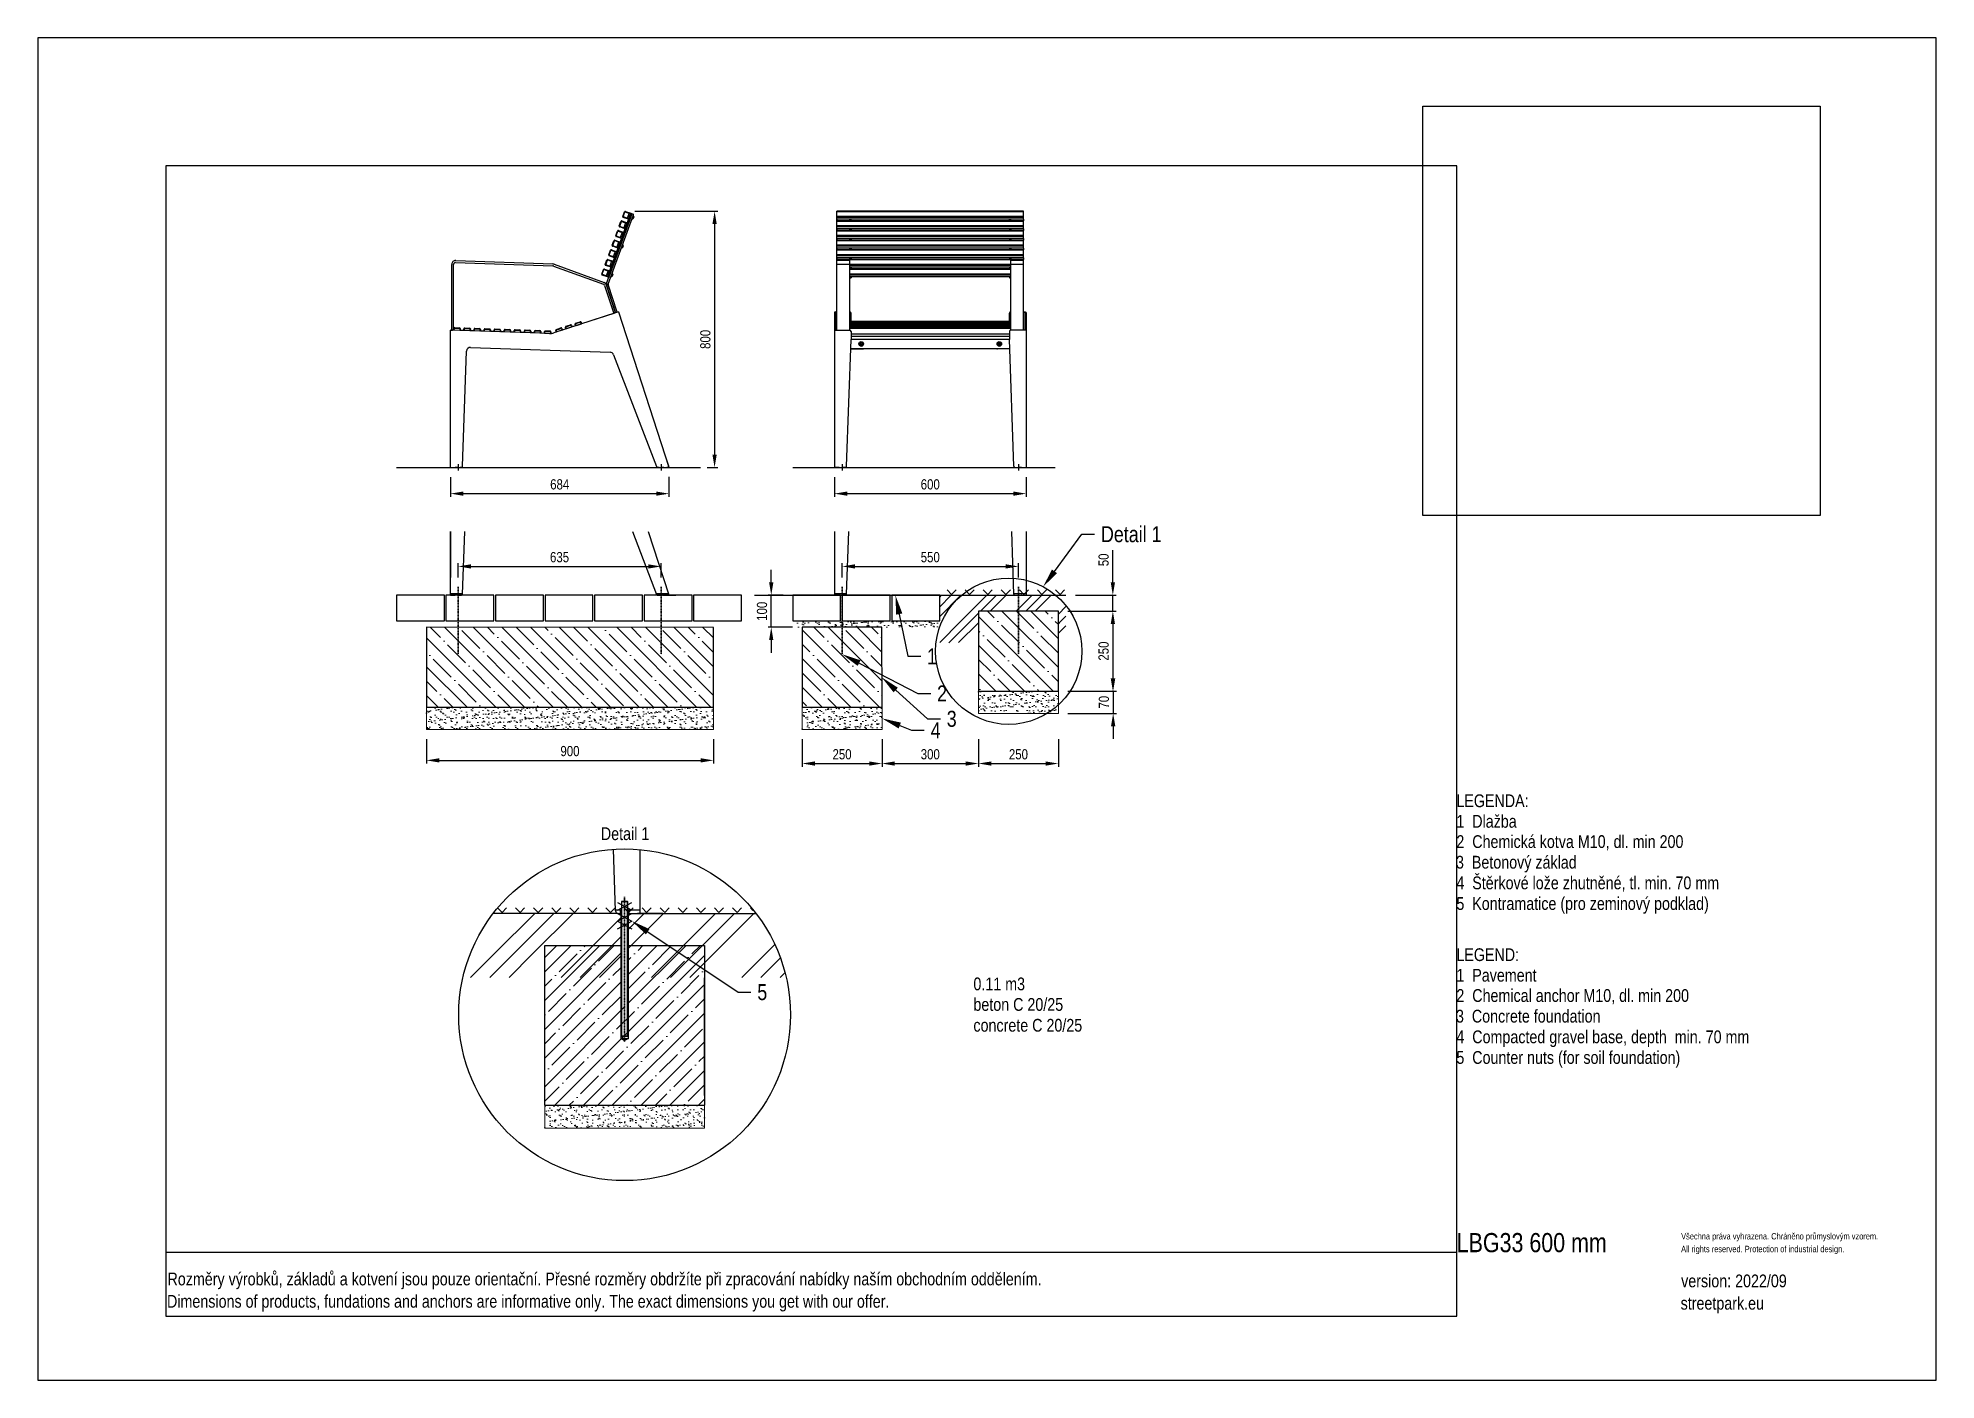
# Model space of a CAD drawing. Header units: millimetres. Extents: x 22162 to 28102, y 3160 to 7360.
import ezdxf
from ezdxf import colors
from ezdxf.entities.mleader import LeaderData, LeaderLine
from ezdxf.lldxf.tags import DXFTag
from ezdxf.math import Vec2, Vec3

# ---------------------------------------------------------------- set-up
doc = ezdxf.new("R2010")
doc.units = ezdxf.units.MM
doc.header["$LTSCALE"] = 0.3
doc.header["$XCLIPFRAME"] = 2
doc.linetypes.add('DashDot', pattern=[15, 9, -3, 0, -3])
doc.layers.add('Nekreslit', color=6, linetype='Continuous', plot=False)
doc.layers.add('SRAFY', color=251, linetype='Continuous', lineweight=13)
doc.styles.add('SEACAD_Arial', font='arial.ttf', dxfattribs={"width": 0.8})
tags = doc.linetypes.add('HIDDEN2', pattern=[4.7625, 3.175, -1.5875]).pattern_tags.tags
tags[6:7] = [DXFTag(74, 4), DXFTag(75, 0), DXFTag(340, '0'), DXFTag(46, 0.0), DXFTag(50, 0.0), DXFTag(44, 0.0), DXFTag(45, 0.0)]
tags[4:5] = [DXFTag(74, 4), DXFTag(75, 0), DXFTag(340, '0'), DXFTag(46, 0.0), DXFTag(50, 0.0), DXFTag(44, 0.0), DXFTag(45, 0.0)]
doc.dimstyles.new('ISO-25', dxfattribs={"dimtxt": 1.6, "dimasz": 2, "dimexe": 0.5, "dimexo": 1.5, "dimtad": 1, "dimdec": 0, "dimtxsty": 'SEACAD_Arial', "dimcen": 2, "dimadec": 0, "dimazin": 0, "dimtfac": 1, "dimtdec": 0, "dimtmove": 0, "dimatfit": 3, "dimfxl": 1, "dimarcsym": 0})
picture_1 = doc.add_image_def('image1.jpg', size_in_pixel=(1600, 1200))

msp = doc.modelspace()

# ---------------------------------------------------------------- texts
at = {"style": 'SEACAD_Arial', "width": 0.8}
for s, height, p in [('LEGENDA:', 40, (26601, 4952.4)), ('1  Dlažba', 40, (26601, 4888.1)), ('2  Chemická kotva M10, dl. min 200', 40, (26601, 4824.6)), ('3  Betonový základ', 40, (26599.8, 4760.1)), ('4  Štěrkové lože zhutněné, tl. min. 70 mm', 40, (26601, 4695.4)), ('5  Kontramatice (pro zeminový podklad)', 40, (26601, 4630.8)), ('LEGEND:', 40, (26601, 4470.7)), ('0.11 m3', 40, (25089.6, 4379.2)), ('1  Pavement', 40, (26601, 4406.4)), ('beton C 20/25', 40, (25089.6, 4315)), ('2  Chemical anchor M10, dl. min 200', 40, (26601, 4342.9)), ('concrete C 20/25', 40, (25089.6, 4249.8)), ('3  Concrete foundation', 40, (26599.8, 4278.3)), ('4  Compacted gravel base, depth  min. 70 mm', 40, (26601, 4213.6)), ('5  Counter nuts (for soil foundation)', 40, (26601, 4149)), ('LBG33 600 mm ', 60, (26602.1, 3559.6)), ('All rights reserved. Protection of industrial design.', 20, (27304.4, 3559.6)), ('Všechna práva vyhrazena. Chráněno průmyslovým vzorem.', 20, (27304.4, 3599.6)), ('Rozměry výrobků, základů a kotvení jsou pouze orientační. Přesné rozměry obdržíte při zpracování nabídky naším obchodním oddělením.', 39.9982, (22567.5, 3455.9)), ('version: 2022/09', 40, (27304.4, 3449.8)), ('Dimensions of products, fundations and anchors are informative only. The exact dimensions you get with our offer.', 39.9982, (22565.9, 3386)), ('streetpark.eu', 40, (27302.8, 3379.9))]:
    msp.add_text(s, height=height, dxfattribs=at).set_placement(p)
at = {"insert": (23923.7, 4889.4), "char_height": 40, "attachment_point": 1, "style": 'SEACAD_Arial'}
msp.add_mtext_dynamic_manual_height_columns('Detail 1', width=226.121, gutter_width=200, heights=[0], dxfattribs=at)

# ---------------------------------------------------------------- blocks, each defined once
blk = doc.blocks.new('*D141')
at = {"color": 0, "lineweight": -2, "transparency": 16777216}
for p, q in [((24678.5, 5671.5), (24678.5, 5715.8)), ((24718.5, 5705.8), (25190.5, 5705.8)), ((25230.5, 5671.5), (25230.5, 5715.8))]:
    blk.add_line(p, q, dxfattribs=at)
at = {"color": 0, "transparency": 16777216}
for points in [[(24718.5, 5712.4), (24718.5, 5699.1), (24678.5, 5705.8)], [(25190.5, 5712.4), (25190.5, 5699.1), (25230.5, 5705.8)]]:
    blk.add_solid(points, dxfattribs=at)
at = {"layer": 'Defpoints', "color": 0, "transparency": 16777216}
for p in [(25230.5, 5705.8), (24678.5, 5641.5), (25230.5, 5641.5)]:
    blk.add_point(p, dxfattribs=at)
at = {"color": 0, "transparency": 16777216, "insert": (24954.5, 5734.6), "char_height": 32, "attachment_point": 5, "style": 'SEACAD_Arial'}
blk.add_mtext('550', dxfattribs=at)
blk = doc.blocks.new('*D142')
at = {"color": 0, "lineweight": -2, "transparency": 16777216}
for p, q in [((25385.5, 5565.7), (25535.9, 5565.7)), ((25525.9, 5525.7), (25525.9, 5355.8)), ((25385.5, 5315.8), (25535.9, 5315.8))]:
    blk.add_line(p, q, dxfattribs=at)
at = {"color": 0, "transparency": 16777216}
for points in [[(25519.3, 5525.7), (25532.6, 5525.7), (25525.9, 5565.7)], [(25519.3, 5355.8), (25532.6, 5355.8), (25525.9, 5315.8)]]:
    blk.add_solid(points, dxfattribs=at)
at = {"layer": 'Defpoints', "color": 0, "transparency": 16777216}
for p in [(25355.5, 5565.7), (25355.5, 5315.8), (25525.9, 5315.8)]:
    blk.add_point(p, dxfattribs=at)
at = {"color": 0, "transparency": 16777216, "insert": (25497.1, 5440.8), "char_height": 32, "attachment_point": 5, "rotation": 90, "style": 'SEACAD_Arial'}
blk.add_mtext('250', dxfattribs=at)
blk = doc.blocks.new('*D143')
at = {"color": 0, "lineweight": -2, "transparency": 16777216}
for p, q in [((25526.9, 5355.8), (25526.9, 5395.8)), ((25385.5, 5315.8), (25536.9, 5315.8)), ((25526.9, 5315.8), (25526.9, 5245.8)), ((25385.4, 5245.8), (25536.9, 5245.8)), ((25526.9, 5205.8), (25526.9, 5165.8))]:
    blk.add_line(p, q, dxfattribs=at)
at = {"color": 0, "transparency": 16777216}
for points in [[(25520.2, 5355.8), (25533.6, 5355.8), (25526.9, 5315.8)], [(25520.2, 5205.8), (25533.6, 5205.8), (25526.9, 5245.8)]]:
    blk.add_solid(points, dxfattribs=at)
at = {"layer": 'Defpoints', "color": 0, "transparency": 16777216}
for p in [(25355.5, 5315.8), (25355.4, 5245.8), (25526.9, 5245.8)]:
    blk.add_point(p, dxfattribs=at)
at = {"color": 0, "transparency": 16777216, "insert": (25498.1, 5280.8), "char_height": 32, "attachment_point": 5, "rotation": 90, "style": 'SEACAD_Arial'}
blk.add_mtext('70', dxfattribs=at)
blk = doc.blocks.new('*D144')
at = {"color": 0, "lineweight": -2, "transparency": 16777216}
for p, q in [((24553.5, 5165.2), (24553.5, 5078.9)), ((24803.5, 5165.2), (24803.5, 5078.9)), ((24593.5, 5088.9), (24763.5, 5088.9))]:
    blk.add_line(p, q, dxfattribs=at)
at = {"color": 0, "transparency": 16777216}
for points in [[(24593.5, 5095.6), (24593.5, 5082.2), (24553.5, 5088.9)], [(24763.5, 5095.6), (24763.5, 5082.2), (24803.5, 5088.9)]]:
    blk.add_solid(points, dxfattribs=at)
at = {"layer": 'Defpoints', "color": 0, "transparency": 16777216}
for p in [(24553.5, 5195.2), (24803.5, 5195.2), (24803.5, 5088.9)]:
    blk.add_point(p, dxfattribs=at)
at = {"color": 0, "transparency": 16777216, "insert": (24678.5, 5117.7), "char_height": 32, "attachment_point": 5, "style": 'SEACAD_Arial'}
blk.add_mtext('250', dxfattribs=at)
blk = doc.blocks.new('*D145')
at = {"color": 0, "lineweight": -2, "transparency": 16777216}
for p, q in [((25105.5, 5165.1), (25105.5, 5078.9)), ((25355.4, 5165.1), (25355.4, 5078.9)), ((25145.5, 5088.9), (25315.4, 5088.9))]:
    blk.add_line(p, q, dxfattribs=at)
at = {"color": 0, "transparency": 16777216}
for points in [[(25145.5, 5095.5), (25145.5, 5082.2), (25105.5, 5088.9)], [(25315.4, 5095.5), (25315.4, 5082.2), (25355.4, 5088.9)]]:
    blk.add_solid(points, dxfattribs=at)
at = {"layer": 'Defpoints', "color": 0, "transparency": 16777216}
for p in [(25105.5, 5195.1), (25355.4, 5195.1), (25355.4, 5088.9)]:
    blk.add_point(p, dxfattribs=at)
at = {"color": 0, "transparency": 16777216, "insert": (25230.5, 5117.7), "char_height": 32, "attachment_point": 5, "style": 'SEACAD_Arial'}
blk.add_mtext('250', dxfattribs=at)
blk = doc.blocks.new('*D139')
at = {"color": 0, "lineweight": -2, "transparency": 16777216}
for p, q in [((24803.5, 5165.2), (24803.5, 5078.9)), ((25105.5, 5165.1), (25105.5, 5078.9)), ((24843.5, 5088.9), (25065.5, 5088.9))]:
    blk.add_line(p, q, dxfattribs=at)
at = {"color": 0, "transparency": 16777216}
for points in [[(24843.5, 5095.5), (24843.5, 5082.2), (24803.5, 5088.9)], [(25065.5, 5095.5), (25065.5, 5082.2), (25105.5, 5088.9)]]:
    blk.add_solid(points, dxfattribs=at)
at = {"layer": 'Defpoints', "color": 0, "transparency": 16777216}
for p in [(24803.5, 5195.2), (25105.5, 5195.1), (25105.5, 5088.9)]:
    blk.add_point(p, dxfattribs=at)
at = {"color": 0, "transparency": 16777216, "insert": (24954.5, 5117.7), "char_height": 32, "attachment_point": 5, "style": 'SEACAD_Arial'}
blk.add_mtext('300', dxfattribs=at)
blk = doc.blocks.new('*D140')
at = {"color": 0, "lineweight": -2, "transparency": 16777216}
for p, q in [((25525.9, 5655.5), (25525.9, 5757.1)), ((25409, 5615.5), (25535.9, 5615.5)), ((25525.9, 5565.7), (25525.9, 5615.5)), ((25385.5, 5565.7), (25535.9, 5565.7)), ((25525.9, 5525.7), (25525.9, 5485.7))]:
    blk.add_line(p, q, dxfattribs=at)
at = {"color": 0, "transparency": 16777216}
for points in [[(25519.3, 5655.5), (25532.6, 5655.5), (25525.9, 5615.5)], [(25519.3, 5525.7), (25532.6, 5525.7), (25525.9, 5565.7)]]:
    blk.add_solid(points, dxfattribs=at)
at = {"layer": 'Defpoints', "color": 0, "transparency": 16777216}
for p in [(25379, 5615.5), (25525.9, 5615.5), (25355.5, 5565.7)]:
    blk.add_point(p, dxfattribs=at)
at = {"color": 0, "transparency": 16777216, "insert": (25497.1, 5726.3), "char_height": 32, "attachment_point": 5, "rotation": 90, "style": 'SEACAD_Arial'}
blk.add_mtext('50', dxfattribs=at)
blk = doc.blocks.new('*D134')
at = {"color": 0, "lineweight": -2, "transparency": 16777216}
for p, q in [((23378, 5165.1), (23378, 5088.8)), ((24276, 5165.1), (24276, 5088.8)), ((23418, 5098.8), (24236, 5098.8))]:
    blk.add_line(p, q, dxfattribs=at)
at = {"color": 0, "transparency": 16777216}
for points in [[(23418, 5105.5), (23418, 5092.2), (23378, 5098.8)], [(24236, 5105.5), (24236, 5092.2), (24276, 5098.8)]]:
    blk.add_solid(points, dxfattribs=at)
at = {"layer": 'Defpoints', "color": 0, "transparency": 16777216}
for p in [(23378, 5195.1), (24276, 5195.1), (24276, 5098.8)]:
    blk.add_point(p, dxfattribs=at)
at = {"color": 0, "transparency": 16777216, "insert": (23827, 5127.7), "char_height": 32, "attachment_point": 5, "style": 'SEACAD_Arial'}
blk.add_mtext('900', dxfattribs=at)
blk = doc.blocks.new('*D135')
at = {"color": 0, "lineweight": -2, "transparency": 16777216}
for p, q in [((24654.5, 5985.5), (24654.5, 5923.5)), ((25254.5, 5985.5), (25254.5, 5923.5)), ((24694.5, 5933.5), (25214.5, 5933.5))]:
    blk.add_line(p, q, dxfattribs=at)
at = {"color": 0, "transparency": 16777216}
for points in [[(24694.5, 5940.2), (24694.5, 5926.9), (24654.5, 5933.5)], [(25214.5, 5940.2), (25214.5, 5926.9), (25254.5, 5933.5)]]:
    blk.add_solid(points, dxfattribs=at)
at = {"layer": 'Defpoints', "color": 0, "transparency": 16777216}
for p in [(24654.5, 6015.5), (25254.5, 6015.5), (25254.5, 5933.5)]:
    blk.add_point(p, dxfattribs=at)
at = {"color": 0, "transparency": 16777216, "insert": (24954.5, 5962.4), "char_height": 32, "attachment_point": 5, "style": 'SEACAD_Arial'}
blk.add_mtext('600', dxfattribs=at)
blk = doc.blocks.new('*D136')
at = {"color": 0, "lineweight": -2, "transparency": 16777216}
for p, q in [((23452.9, 5985.5), (23452.9, 5923.5)), ((24136.8, 5986.6), (24136.8, 5923.5)), ((23492.9, 5933.5), (24096.8, 5933.5))]:
    blk.add_line(p, q, dxfattribs=at)
at = {"color": 0, "transparency": 16777216}
for points in [[(23492.9, 5940.2), (23492.9, 5926.9), (23452.9, 5933.5)], [(24096.8, 5940.2), (24096.8, 5926.9), (24136.8, 5933.5)]]:
    blk.add_solid(points, dxfattribs=at)
at = {"layer": 'Defpoints', "color": 0, "transparency": 16777216}
for p in [(23452.9, 6015.5), (24136.8, 6016.6), (24136.8, 5933.5)]:
    blk.add_point(p, dxfattribs=at)
at = {"color": 0, "transparency": 16777216, "insert": (23794.9, 5962.4), "char_height": 32, "attachment_point": 5, "style": 'SEACAD_Arial'}
blk.add_mtext('684', dxfattribs=at)
blk = doc.blocks.new('*D137')
at = {"color": 0, "lineweight": -2, "transparency": 16777216}
for p, q in [((24029.7, 6817.1), (24289.6, 6817.1)), ((24279.6, 6777.1), (24279.6, 6055.5)), ((24256.8, 6015.5), (24289.6, 6015.5))]:
    blk.add_line(p, q, dxfattribs=at)
at = {"color": 0, "transparency": 16777216}
for points in [[(24272.9, 6777.1), (24286.3, 6777.1), (24279.6, 6817.1)], [(24272.9, 6055.5), (24286.3, 6055.5), (24279.6, 6015.5)]]:
    blk.add_solid(points, dxfattribs=at)
at = {"layer": 'Defpoints', "color": 0, "transparency": 16777216}
for p in [(23999.7, 6817.1), (24226.8, 6015.5), (24279.6, 6015.5)]:
    blk.add_point(p, dxfattribs=at)
at = {"color": 0, "transparency": 16777216, "insert": (24250.8, 6416.3), "char_height": 32, "attachment_point": 5, "rotation": 90, "style": 'SEACAD_Arial'}
blk.add_mtext('800', dxfattribs=at)
blk = doc.blocks.new('*D138')
at = {"color": 0, "lineweight": -2, "transparency": 16777216}
for p, q in [((23476.9, 5671.5), (23476.9, 5715.8)), ((23516.9, 5705.8), (24071.9, 5705.8)), ((24111.9, 5671.5), (24111.9, 5715.8))]:
    blk.add_line(p, q, dxfattribs=at)
at = {"color": 0, "transparency": 16777216}
for points in [[(23516.9, 5712.4), (23516.9, 5699.1), (23476.9, 5705.8)], [(24071.9, 5712.4), (24071.9, 5699.1), (24111.9, 5705.8)]]:
    blk.add_solid(points, dxfattribs=at)
at = {"layer": 'Defpoints', "color": 0, "transparency": 16777216}
for p in [(24111.9, 5705.8), (23476.9, 5641.5), (24111.9, 5641.5)]:
    blk.add_point(p, dxfattribs=at)
at = {"color": 0, "transparency": 16777216, "insert": (23794.4, 5734.6), "char_height": 32, "attachment_point": 5, "style": 'SEACAD_Arial'}
blk.add_mtext('635', dxfattribs=at)
blk = doc.blocks.new('*D146')
at = {"color": 0, "lineweight": -2, "transparency": 16777216}
for p, q in [((24456.9, 5655.5), (24456.9, 5695.5)), ((24494, 5615.5), (24446.9, 5615.5)), ((24456.9, 5515.5), (24456.9, 5615.5)), ((24523.5, 5515.5), (24446.9, 5515.5)), ((24456.9, 5475.5), (24456.9, 5435.5))]:
    blk.add_line(p, q, dxfattribs=at)
at = {"color": 0, "transparency": 16777216}
for points in [[(24450.2, 5655.5), (24463.5, 5655.5), (24456.9, 5615.5)], [(24450.2, 5475.5), (24463.5, 5475.5), (24456.9, 5515.5)]]:
    blk.add_solid(points, dxfattribs=at)
at = {"layer": 'Defpoints', "color": 0, "transparency": 16777216}
for p in [(24456.9, 5615.5), (24524, 5615.5), (24553.5, 5515.5)]:
    blk.add_point(p, dxfattribs=at)
at = {"color": 0, "transparency": 16777216, "insert": (24428, 5565.5), "char_height": 32, "attachment_point": 5, "rotation": 90, "style": 'SEACAD_Arial'}
blk.add_mtext('100', dxfattribs=at)

# ---------------------------------------------------------------- dimensions: what is measured, and where the dimension line sits
for base, p1, p2, override, picture, middle in [((24279.6, 6015.5), (23999.7, 6817.1), (24226.8, 6015.5), {"dimdec": 0, "dimrnd": 10}, '*D137', (24250.8, 6416.3)), ((25525.9, 5315.8), (25355.5, 5565.7), (25355.5, 5315.8), {"dimscale": 0}, '*D142', (25497.1, 5440.8)), ((25526.9, 5245.8), (25355.5, 5315.8), (25355.4, 5245.8), {"dimscale": 0, "dimtmove": 1}, '*D143', (25498.1, 5280.8))]:
    dim = msp.add_linear_dim(base=base, p1=p1, p2=p2, angle=90, dimstyle='ISO-25', override=override)
    dim.commit()
    dim.dimension.update_dxf_attribs({"geometry": picture, "text_midpoint": middle})
for base, p1, p2, picture, middle in [((24136.8, 5933.5), (23452.9, 6015.5), (24136.8, 6016.6), '*D136', (23794.9, 5962.4)), ((24111.9, 5705.8), (23476.9, 5641.5), (24111.9, 5641.5), '*D138', (23794.4, 5734.6))]:
    dim = msp.add_linear_dim(base=base, p1=p1, p2=p2, dimstyle='ISO-25')
    dim.commit()
    dim.dimension.update_dxf_attribs({"geometry": picture, "text_midpoint": middle})
for base, p1, p2, override, picture, middle in [((25254.5, 5933.5), (24654.5, 6015.5), (25254.5, 6015.5), {"dimrnd": 10}, '*D135', (24954.5, 5962.4)), ((25230.5, 5705.8), (24678.5, 5641.5), (25230.5, 5641.5), {"dimscale": 0, "dimrnd": 10}, '*D141', (24954.5, 5734.6)), ((24276, 5098.8), (23378, 5195.1), (24276, 5195.1), {"dimscale": 0, "dimrnd": 10, "dimtix": 0, "dimtofl": 1, "dimtmove": 0, "dimatfit": 3}, '*D134', (23827, 5127.7)), ((24803.5, 5088.9), (24553.5, 5195.2), (24803.5, 5195.2), {"dimscale": 0, "dimtix": 0, "dimtofl": 1, "dimtmove": 0, "dimatfit": 3}, '*D144', (24678.5, 5117.7)), ((25105.5, 5088.9), (24803.5, 5195.2), (25105.5, 5195.1), {"dimscale": 0, "dimrnd": 10, "dimtix": 0, "dimtofl": 1, "dimtmove": 0, "dimatfit": 3}, '*D139', (24954.5, 5117.7)), ((25355.4, 5088.9), (25105.5, 5195.1), (25355.4, 5195.1), {"dimscale": 0, "dimtix": 0, "dimtofl": 1, "dimtmove": 0, "dimatfit": 3}, '*D145', (25230.5, 5117.7))]:
    dim = msp.add_linear_dim(base=base, p1=p1, p2=p2, dimstyle='ISO-25', override=override)
    dim.commit()
    dim.dimension.update_dxf_attribs({"geometry": picture, "text_midpoint": middle})
for base, p1, p2, picture, middle in [((25525.9, 5615.5), (25355.5, 5565.7), (25379, 5615.5), '*D140', (25497.1, 5726.3)), ((24456.9, 5615.5), (24553.5, 5515.5), (24524, 5615.5), '*D146', (24428, 5565.5))]:
    dim = msp.add_linear_dim(base=base, p1=p1, p2=p2, angle=90, dimstyle='ISO-25')
    dim.commit()
    dim.dimension.update_dxf_attribs({"geometry": picture, "text_midpoint": middle})

# ---------------------------------------------------------------- hatches: boundary and pattern name
at = {"layer": 'SRAFY'}
h = msp.add_hatch(dxfattribs=at)
h.set_pattern_fill('TERACO', color=256, scale=20)
h.set_pattern_definition([(45, (16988.515, 300.83), (-28.28427, 28.28427), [20, -20]), (135, (17045.084, 300.83), (-28.28427, -28.28427), [20, -20])])
h.paths.add_polyline_path([(24984, 5615.5), (24984, 5638.5), (25379, 5638.5), (25379, 5615.5)])
h = msp.add_hatch(dxfattribs=at)
h.set_pattern_fill('GOST_GROUND', color=256, scale=10)
h.set_pattern_definition([(45, (16988.52, 300.83), (141.4214, -9e-15), [200]), (45, (17018.52, 300.83), (141.4214, -9e-15), [200]), (45, (17048.52, 300.83), (141.4214, -9e-15), [200])])
h.paths.add_polyline_path([(25105.4, 5467.8), (24984, 5466.8), (24984, 5614.4), (25379, 5615.5), (25379, 5468.1), (25355.5, 5468.1), (25355.5, 5565.7), (25105.4, 5565.7)])
h = msp.add_hatch(dxfattribs=at)
h.set_pattern_fill('AR-SAND', color=256, scale=0.5)
h.set_pattern_definition([(37.5, (17988.515, 300.832), (-0.800016, 24.47066), [0, -19.304, 0, -21.59, 0, -20.6375]), (7.5, (17988.515, 300.832), (22.47616, 35.84126), [0, -10.414, 0, -17.399, 0, -6.6675]), (327.5, (17972.894, 300.832), (39.54962, 0.07186), [0, -6.35, 0, -22.86, 0, -29.845]), (317.5, (17972.894, 300.832), (38.17782, 11.14647), [0, -3.175, 0, -14.986, 0, -17.145])])
h.paths.add_polyline_path([(24524, 5535.5), (24524, 5515.5), (24554.5, 5515.5), (24674.5, 5515.3), (24674.5, 5535.5)])
h.paths.add_polyline_path([(24984, 5515.1), (24984, 5535.5), (24674.5, 5535.5), (24674.5, 5515.3), (24804.5, 5515.1)])
h = msp.add_hatch(dxfattribs=at)
h.set_pattern_fill('ANSI35', color=256, scale=10, angle=90)
h.set_pattern_definition([(135, (17039, 55.65), (-44.9013, -44.9013), []), (135, (17039, 100.55), (-44.9013, -44.9013), [79.375, -15.875, 0, -15.875])])
h.paths.add_polyline_path([(25355.4, 5565.7), (25105.4, 5565.7), (25105.5, 5315.8), (25355.5, 5315.8)])
h = msp.add_hatch(dxfattribs=at)
h.set_pattern_fill('ANSI35', color=256, scale=10, angle=90)
h.set_pattern_definition([(135, (17988.515, 5.04), (-44.9013, -44.9013), []), (135, (17988.515, 49.944), (-44.9013, -44.9013), [79.375, -15.875, 0, -15.875])])
h.paths.add_polyline_path([(24276, 5515.1), (23452.9, 5515.4), (23452.9, 5265.1), (24125.9, 5265.1), (24125.9, 5265.2, -0.999998), (24125.9, 5265.1), (24276, 5265.1)])
h.paths.add_polyline_path([(23452.9, 5515.4), (23377.9, 5515.5), (23378, 5265.1), (23425.9, 5265.1, -2.414216), (23425.9, 5265.2), (23425.9, 5265.1), (23452.9, 5265.1)])
h = msp.add_hatch(dxfattribs=at)
h.set_pattern_fill('ANSI35', color=256, scale=10, angle=90)
h.set_pattern_definition([(135, (17932.5, 5.07), (-44.9013, -44.9013), []), (135, (17932.5, 49.97), (-44.9013, -44.9013), [79.375, -15.875, 0, -15.875])])
h.paths.add_polyline_path([(24553.5, 5515.5), (24553.5, 5265.2), (24803.5, 5265.2), (24803.4, 5515.2)])
h = msp.add_hatch(dxfattribs=at)
h.set_pattern_fill('AR-SAND', color=256, scale=0.5)
h.set_pattern_definition([(37.5, (16982.9, 736.392), (-0.800016, 24.47066), [0, -19.304, 0, -21.59, 0, -20.6375]), (7.5, (16982.9, 736.392), (22.47616, 35.84126), [0, -10.414, 0, -17.399, 0, -6.6675]), (327.5, (16967.28, 736.392), (39.54962, 0.07186), [0, -6.35, 0, -22.86, 0, -29.845]), (317.5, (16967.28, 736.392), (38.17782, 11.14647), [0, -3.175, 0, -14.986, 0, -17.145])])
h.paths.add_polyline_path([(25105.5, 5315.7), (25355.5, 5315.8), (25355.5, 5245.8), (25105.5, 5245.7)])
h = msp.add_hatch(dxfattribs=at)
h.set_pattern_fill('AR-SAND', color=256, scale=0.5)
h.set_pattern_definition([(37.5, (17988.515, 5.042), (-0.800016, 24.47066), [0, -19.304, 0, -21.59, 0, -20.6375]), (7.5, (17988.515, 5.042), (22.47616, 35.84126), [0, -10.414, 0, -17.399, 0, -6.6675]), (327.5, (17972.894, 5.042), (39.54962, 0.07186), [0, -6.35, 0, -22.86, 0, -29.845]), (317.5, (17972.894, 5.042), (38.17782, 11.14647), [0, -3.175, 0, -14.986, 0, -17.145])])
h.paths.add_polyline_path([(24276, 5195.2), (24276, 5265.2), (23378, 5265.2), (23377.9, 5195.2)])
h = msp.add_hatch(dxfattribs=at)
h.set_pattern_fill('AR-SAND', color=256, scale=0.5)
h.set_pattern_definition([(37.5, (17952.515, 5.042), (-0.800016, 24.47066), [0, -19.304, 0, -21.59, 0, -20.6375]), (7.5, (17952.515, 5.042), (22.47616, 35.84126), [0, -10.414, 0, -17.399, 0, -6.6675]), (327.5, (17936.894, 5.042), (39.54962, 0.07186), [0, -6.35, 0, -22.86, 0, -29.845]), (317.5, (17936.894, 5.042), (38.17782, 11.14647), [0, -3.175, 0, -14.986, 0, -17.145])])
h.paths.add_polyline_path([(24803.5, 5265.2), (24553.5, 5265.2), (24553.5, 5195.2), (24803.5, 5195.2)])
h = msp.add_hatch(dxfattribs=at)
h.set_pattern_fill('TERACO', color=256, scale=20)
h.set_pattern_definition([(45, (15751.334, -694.68), (-28.28427, 28.28427), [20, -20]), (135, (15807.902, -694.68), (-28.28427, -28.28427), [20, -20])])
h.paths.add_polyline_path([(23596.1, 4620), (23596.1, 4643), (24399.7, 4643), (24399.7, 4620)])
h = msp.add_hatch(dxfattribs=at)
h.set_pattern_fill('GOST_GROUND', color=256, scale=20)
h.set_pattern_definition([(45, (16518.93, 250.83), (282.8427, -2e-14), [400]), (45, (16578.93, 250.83), (282.8427, -2e-14), [400]), (45, (16638.93, 250.83), (282.8427, -2e-14), [400])])
h.paths.add_polyline_path([(23987.9, 4620), (23965.9, 4620), (23587, 4620, 0.107975), (23492.1, 4419.7), (23747.9, 4419.7), (23987.9, 4419.7)])
h.paths.add_polyline_path([(24408.9, 4620), (24029.9, 4620), (24007.9, 4620), (24007.9, 4419.7), (24247.9, 4419.7), (24503.7, 4419.7, 0.107975)])
h = msp.add_hatch(dxfattribs=at)
h.set_pattern_fill('ANSI35', color=256, scale=10, angle=0.00001)
h.set_pattern_definition([(45, (16518.933, 350.8), (-44.9013, 44.90127), []), (45, (16563.835, 350.8), (-44.9013, 44.90127), [79.375, -15.875, 0, -15.875])])
h.paths.add_polyline_path([(24247.9, 4519.7), (24007.9, 4519.7), (24007.9, 4328.7), (23987.9, 4328.7), (23987.9, 4519.7), (23747.9, 4519.7), (23747.9, 4019.7), (24247.9, 4019.7)])
h = msp.add_hatch(dxfattribs=at)
h.set_pattern_fill('AR-SAND', color=256, scale=0.5)
h.set_pattern_definition([(37.5, (17146.961, -1242.298), (-0.800016, 24.47066), [0, -19.304, 0, -21.59, 0, -20.6375]), (7.5, (17146.96, -1242.3), (22.47616, 35.84126), [0, -10.414, 0, -17.399, 0, -6.6675]), (327.5, (17131.34, -1242.298), (39.54962, 0.07186), [0, -6.35, 0, -22.86, 0, -29.845]), (317.5, (17131.34, -1242.3), (38.17782, 11.14647), [0, -3.175, 0, -14.986, 0, -17.145])])
h.paths.add_polyline_path([(24247.9, 4017.8), (23747.9, 4017.8), (23747.9, 3947.8), (24247.9, 3947.8)])

# ---------------------------------------------------------------- linework, layer by layer
at = {"color": 7, "linetype": 'Continuous'}
for p, q in [((23941.2, 6591), (24020.4, 6808.6)), ((24016.7, 6810), (23944.9, 6612.6)), ((23946.9, 6588.9), (24025.7, 6805.6)), ((24020.4, 6808.6), (23948.6, 6611.3)), ((23981.3, 6771.2), (23986.4, 6785.3)), ((23982.7, 6770.7), (23987.8, 6784.8)), ((23989.1, 6785.4), (24005.6, 6779.4)), ((23989.6, 6786.8), (24006.1, 6780.8)), ((23992.2, 6801.3), (23997.4, 6815.4)), ((23993.7, 6800.8), (23998.8, 6814.9)), ((24010.2, 6792.1), (23993.7, 6798.1)), ((24010.7, 6793.5), (23994.2, 6799.5)), ((24000.8, 6781.1), (23995.1, 6765.3)), ((24000.1, 6815.5), (24016.5, 6809.5)), ((24000.6, 6816.9), (24017, 6810.9)), ((24000.8, 6781.1), (24005.5, 6779.3)), ((24006.1, 6780.8), (24005.6, 6779.4)), ((24011.8, 6811.1), (24006, 6795.3)), ((24010.7, 6793.6), (24006, 6795.3)), ((24010.2, 6792.1), (24010.7, 6793.5)), ((24012.5, 6804.4), (24010.9, 6800)), ((24010.9, 6800), (24011.3, 6799.2)), ((24010.9, 6800), (24012.8, 6799.3)), ((24011.3, 6799.2), (24013.3, 6804.8)), ((24011.3, 6799.2), (24012.6, 6798.7)), ((24011.8, 6811.1), (24016.5, 6809.4)), ((24013.3, 6804.8), (24012.5, 6804.4)), ((24012.5, 6804.4), (24014.4, 6803.8)), ((24014.6, 6804.3), (24013.3, 6804.8)), ((24017, 6810.9), (24016.5, 6809.5)), ((24016.7, 6810), (24017, 6810.9)), ((24020.4, 6808.6), (24016.7, 6810)), ((24017, 6810.9), (24020.8, 6809.5)), ((24020.4, 6808.6), (24020.8, 6809.5)), ((24020.8, 6809.5), (24020.4, 6808.6)), ((24025.8, 6806.6), (24020.4, 6808.6)), ((24020.8, 6809.5), (24024.5, 6808.2)), ((24020.8, 6809.5), (24020.8, 6809.5)), ((24024.5, 6808.2), (24020.8, 6809.5)), ((24021.2, 6793.2), (24022, 6792.9)), ((24022, 6792.9), (24025.5, 6802.8)), ((24024.5, 6808.2), (24024.5, 6808.2)), ((24025.5, 6802.8), (24024.8, 6803)), ((24026.9, 6799.4), (24025.1, 6794.6)), ((24025.2, 6794.7), (24026.9, 6799.3)), ((24662.5, 6815.4), (24662.5, 6817.1)), ((25246.5, 6817.1), (24662.5, 6817.1)), ((24662.5, 6801.3), (24662.5, 6815.4)), ((25246.5, 6815.4), (24662.5, 6815.4)), ((24662.5, 6798.1), (24662.5, 6801.3)), ((25246.5, 6801.3), (24662.5, 6801.3)), ((24662.5, 6662.9), (24662.5, 6798.1)), ((24662.5, 6792.1), (24662.5, 6798.1)), ((25246.5, 6798.1), (24662.5, 6798.1)), ((25246.5, 6792.1), (24662.5, 6792.1)), ((24662.5, 6792.1), (24662.5, 6787)), ((24662.5, 6785.3), (24662.5, 6787)), ((25246.5, 6787), (24662.5, 6787)), ((24662.5, 6771.2), (24662.5, 6785.3)), ((25246.5, 6785.3), (24662.5, 6785.3)), ((24702.5, 6787), (24702.5, 6792.1)), ((24702.5, 6787), (24702.5, 6792.1)), ((24706.5, 6787), (24706.5, 6792.1)), ((25202.5, 6787), (25202.5, 6792.1)), ((25206.5, 6787), (25206.5, 6792.1)), ((25206.5, 6787), (25206.5, 6792.1)), ((25246.5, 6815.4), (25246.5, 6817.1)), ((25246.5, 6801.3), (25246.5, 6815.4)), ((25246.5, 6798.1), (25246.5, 6801.3)), ((25246.5, 6792.1), (25246.5, 6798.1)), ((25246.5, 6792.1), (25246.5, 6787)), ((25246.5, 6785.3), (25246.5, 6787)), ((25246.5, 6771.2), (25246.5, 6785.3)), ((23959.4, 6711.1), (23964.5, 6725.2)), ((23960.8, 6710.6), (23965.9, 6724.7)), ((23967.2, 6725.3), (23983.7, 6719.3)), ((23967.7, 6726.7), (23984.2, 6720.7)), ((23970.4, 6741.2), (23975.5, 6755.3)), ((23971.8, 6740.7), (23976.9, 6754.8)), ((23988.3, 6732), (23971.8, 6738)), ((23988.8, 6733.4), (23972.4, 6739.4)), ((23978.9, 6720.9), (23973.2, 6705.1)), ((23979.7, 6714.2), (23978.1, 6709.7)), ((23978.2, 6755.4), (23994.6, 6749.4)), ((23978.4, 6709), (23980.5, 6714.6)), ((23978.7, 6756.8), (23995.1, 6750.8)), ((23983.6, 6719.2), (23978.9, 6720.9)), ((23980.5, 6714.6), (23979.7, 6714.2)), ((23979.7, 6714.2), (23981.6, 6713.6)), ((23981.8, 6714.1), (23980.5, 6714.6)), ((23999.2, 6762.1), (23982.8, 6768)), ((23999.7, 6763.5), (23983.3, 6769.4)), ((23984.2, 6720.7), (23983.7, 6719.3)), ((23989.9, 6751), (23984.1, 6735.2)), ((23984.1, 6735.2), (23988.8, 6733.5)), ((23988.3, 6732), (23988.8, 6733.4)), ((23989.1, 6702.7), (23992.7, 6712.5)), ((23994.6, 6749.3), (23989.9, 6751)), ((23992.7, 6712.5), (23992, 6712.8)), ((23995.1, 6750.8), (23994.6, 6749.4)), ((23995.1, 6765.3), (23999.8, 6763.6)), ((23999.2, 6762.1), (23999.7, 6763.5)), ((24662.5, 6768), (24662.5, 6771.2)), ((25246.5, 6771.2), (24662.5, 6771.2)), ((24662.5, 6762.1), (24662.5, 6768)), ((25246.5, 6768), (24662.5, 6768)), ((25246.5, 6762.1), (24662.5, 6762.1)), ((24662.5, 6762.1), (24662.5, 6756.9)), ((24662.5, 6755.3), (24662.5, 6756.9)), ((25246.5, 6756.9), (24662.5, 6756.9)), ((24662.5, 6741.2), (24662.5, 6755.3)), ((25246.5, 6755.3), (24662.5, 6755.3)), ((24662.5, 6738), (24662.5, 6741.2)), ((25246.5, 6741.2), (24662.5, 6741.2)), ((24662.5, 6732), (24662.5, 6738)), ((25246.5, 6738), (24662.5, 6738)), ((25246.5, 6732), (24662.5, 6732)), ((24662.5, 6732), (24662.5, 6726.8)), ((24662.5, 6725.2), (24662.5, 6726.8)), ((25246.5, 6726.8), (24662.5, 6726.8)), ((24662.5, 6711.1), (24662.5, 6725.2)), ((25246.5, 6725.2), (24662.5, 6725.2)), ((24702.5, 6762.1), (24702.5, 6756.9)), ((24702.5, 6756.9), (24702.5, 6762.1)), ((24702.5, 6732), (24702.5, 6726.8)), ((24702.5, 6726.8), (24702.5, 6732)), ((24706.5, 6762.1), (24706.5, 6756.9)), ((24706.5, 6732), (24706.5, 6726.8)), ((25202.5, 6762.1), (25202.5, 6756.9)), ((25202.5, 6732), (25202.5, 6726.8)), ((25206.5, 6762.1), (25206.5, 6756.9)), ((25206.5, 6756.9), (25206.5, 6762.1)), ((25206.5, 6732), (25206.5, 6726.8)), ((25206.5, 6726.8), (25206.5, 6732)), ((25246.5, 6768), (25246.5, 6771.2)), ((25246.5, 6762.1), (25246.5, 6768)), ((25246.5, 6762.1), (25246.5, 6756.9)), ((25246.5, 6755.3), (25246.5, 6756.9)), ((25246.5, 6741.2), (25246.5, 6755.3)), ((25246.5, 6738), (25246.5, 6741.2)), ((25246.5, 6732), (25246.5, 6738)), ((25246.5, 6732), (25246.5, 6726.8)), ((25246.5, 6725.2), (25246.5, 6726.8)), ((25246.5, 6711.1), (25246.5, 6725.2)), ((23469.1, 6656.9), (23773.6, 6646.3)), ((23469.1, 6656.9), (23773.6, 6646.3)), ((23469.3, 6662.9), (23773.8, 6652.3)), ((23469.3, 6662.9), (23469.3, 6662.9)), ((23469.3, 6662.9), (23773.8, 6652.3)), ((23937.5, 6651), (23942.6, 6665.1)), ((23938.9, 6650.4), (23944.1, 6664.5)), ((23945.3, 6665.1), (23961.8, 6659.2)), ((23945.9, 6666.6), (23962.3, 6660.6)), ((23948.5, 6681), (23953.6, 6695.1)), ((23949.9, 6680.5), (23955, 6694.6)), ((23966.4, 6671.8), (23950, 6677.8)), ((23966.9, 6673.3), (23950.5, 6679.2)), ((23957.1, 6660.8), (23951.3, 6645)), ((23956.3, 6695.2), (23972.7, 6689.2)), ((23956.8, 6696.6), (23973.2, 6690.6)), ((23961.8, 6659.1), (23957.1, 6660.8)), ((23977.3, 6701.9), (23960.9, 6707.9)), ((23977.9, 6703.3), (23961.4, 6709.3)), ((23962.3, 6660.6), (23961.8, 6659.2)), ((23968, 6690.8), (23962.3, 6675.1)), ((23962.3, 6675.1), (23966.9, 6673.3)), ((23966.4, 6671.8), (23966.9, 6673.3)), ((23972.7, 6689.1), (23968, 6690.8)), ((23973.2, 6690.6), (23972.7, 6689.2)), ((23973.2, 6705.1), (23977.9, 6703.4)), ((23977.3, 6701.9), (23977.9, 6703.3)), ((23978.1, 6709.7), (23978.4, 6709)), ((23978.1, 6709.7), (23980, 6709.1)), ((23978.4, 6709), (23979.7, 6708.5)), ((23988.4, 6703), (23989.1, 6702.7)), ((23994, 6709.2), (23992.3, 6704.4)), ((23992.3, 6704.5), (23994, 6709.1)), ((24662.5, 6707.9), (24662.5, 6711.1)), ((25246.5, 6711.1), (24662.5, 6711.1)), ((24662.5, 6701.9), (24662.5, 6707.9)), ((25246.5, 6707.9), (24662.5, 6707.9)), ((25246.5, 6701.9), (24662.5, 6701.9)), ((24662.5, 6701.9), (24662.5, 6696.8)), ((24662.5, 6695.1), (24662.5, 6696.8)), ((25246.5, 6696.8), (24662.5, 6696.8)), ((24662.5, 6681), (24662.5, 6695.1)), ((25246.5, 6695.1), (24662.5, 6695.1)), ((24662.5, 6677.8), (24662.5, 6681)), ((25246.5, 6681), (24662.5, 6681)), ((24662.5, 6671.8), (24662.5, 6677.8)), ((25246.5, 6677.8), (24662.5, 6677.8)), ((25246.5, 6671.8), (24662.5, 6671.8)), ((24662.5, 6671.8), (24662.5, 6666.7)), ((24662.5, 6665.1), (24662.5, 6666.7)), ((25246.5, 6666.7), (24662.5, 6666.7)), ((24662.5, 6662.9), (24662.5, 6665.1)), ((25246.5, 6665.1), (24662.5, 6665.1)), ((24662.5, 6650.9), (24662.5, 6662.9)), ((24702.5, 6662.9), (24662.5, 6662.9)), ((24662.5, 6591), (24662.5, 6656.9)), ((24702.5, 6701.9), (24702.5, 6696.8)), ((24702.5, 6696.8), (24702.5, 6701.9)), ((24702.5, 6671.8), (24702.5, 6666.7)), ((24702.5, 6666.7), (24702.5, 6671.8)), ((24702.5, 6650.9), (24702.5, 6662.9)), ((24706.5, 6701.9), (24706.5, 6696.8)), ((24706.5, 6671.8), (24706.5, 6666.7)), ((25202.5, 6701.9), (25202.5, 6696.8)), ((25202.5, 6671.8), (25202.5, 6666.7)), ((25206.5, 6701.9), (25206.5, 6696.8)), ((25206.5, 6696.8), (25206.5, 6701.9)), ((25206.5, 6671.8), (25206.5, 6666.7)), ((25206.5, 6666.7), (25206.5, 6671.8)), ((25206.5, 6650.9), (25206.5, 6662.9)), ((25246.5, 6662.9), (25206.5, 6662.9)), ((25246.5, 6707.9), (25246.5, 6711.1)), ((25246.5, 6701.9), (25246.5, 6707.9)), ((25246.5, 6701.9), (25246.5, 6696.8)), ((25246.5, 6695.1), (25246.5, 6696.8)), ((25246.5, 6681), (25246.5, 6695.1)), ((25246.5, 6677.8), (25246.5, 6681)), ((25246.5, 6671.8), (25246.5, 6677.8)), ((25246.5, 6671.8), (25246.5, 6666.7)), ((25246.5, 6665.1), (25246.5, 6666.7)), ((25246.5, 6662.9), (25246.5, 6665.1)), ((25246.5, 6650.9), (25246.5, 6662.9)), ((23456.9, 6445.4), (23456.9, 6650.9)), ((23456.9, 6650.9), (23456.9, 6650.9)), ((23462.9, 6445.1), (23462.9, 6650.9)), ((23773.8, 6652.3), (23773.8, 6652.3)), ((23775.5, 6645.9), (23931.7, 6589.1)), ((23775.5, 6645.9), (23931.7, 6589.1)), ((23777.5, 6651.6), (23933.7, 6594.7)), ((23777.5, 6651.6), (23777.5, 6651.6)), ((23777.5, 6651.6), (23933.7, 6594.7)), ((23926.6, 6620.9), (23931.7, 6635)), ((23928, 6620.4), (23933.1, 6634.5)), ((23944.5, 6611.7), (23928.1, 6617.7)), ((23945, 6613.1), (23928.6, 6619.1)), ((23933.7, 6594.7), (23933.7, 6594.7)), ((23934.4, 6635.1), (23950.8, 6629.1)), ((23934.9, 6636.5), (23951.4, 6630.5)), ((23955.5, 6641.8), (23939, 6647.8)), ((23956, 6643.2), (23939.5, 6649.2)), ((23946.1, 6630.7), (23940.4, 6614.9)), ((23940.4, 6614.9), (23945.1, 6613.2)), ((23944.5, 6611.7), (23945, 6613.1)), ((23944.5, 6611.7), (23944.9, 6612.6)), ((23948.3, 6610.3), (23944.5, 6611.7)), ((23946.9, 6624), (23945.2, 6619.5)), ((23945.2, 6619.5), (23945.6, 6618.8)), ((23945.2, 6619.5), (23947.1, 6618.9)), ((23945.6, 6618.8), (23947.7, 6624.4)), ((23945.6, 6618.8), (23946.9, 6618.3)), ((23950.8, 6629), (23946.1, 6630.7)), ((23947.7, 6624.4), (23946.9, 6624)), ((23946.9, 6624), (23948.7, 6623.3)), ((23949, 6623.9), (23947.7, 6624.4)), ((23948.6, 6611.3), (23948.3, 6610.3)), ((23951.4, 6630.5), (23950.8, 6629.1)), ((23951.3, 6645), (23956, 6643.3)), ((23955.5, 6641.8), (23956, 6643.2)), ((23955.5, 6612.7), (23956.3, 6612.5)), ((23956.3, 6612.5), (23959.9, 6622.3)), ((23959.9, 6622.3), (23959.1, 6622.6)), ((23961.2, 6619), (23959.4, 6614.2)), ((23959.5, 6614.2), (23961.2, 6618.9)), ((24702.5, 6650.9), (24662.5, 6650.9)), ((24662.5, 6445.4), (24662.5, 6650.9)), ((25206.5, 6651), (24702.5, 6651)), ((24702.5, 6445.4), (24702.5, 6650.9)), ((25206.5, 6647.8), (24702.5, 6647.8)), ((25206.5, 6641.8), (24702.5, 6641.8)), ((24702.5, 6641.8), (24702.5, 6636.6)), ((24702.5, 6636.6), (24702.5, 6641.8)), ((25206.5, 6636.6), (24702.5, 6636.6)), ((25206.5, 6635), (24702.5, 6635)), ((25206.5, 6620.9), (24702.5, 6620.9)), ((25206.5, 6617.7), (24702.5, 6617.7)), ((25206.5, 6611.7), (24702.5, 6611.7)), ((24702.5, 6611.7), (24702.5, 6609)), ((24702.5, 6611.7), (24706.5, 6611.7)), ((24702.5, 6609), (24706.5, 6609)), ((24702.5, 6609), (24702.5, 6608.8)), ((24702.5, 6608.8), (24706.5, 6608.8)), ((24706.5, 6641.8), (24706.5, 6636.6)), ((24706.5, 6611.7), (24706.5, 6609)), ((24706.5, 6608.8), (24706.5, 6609)), ((25202.5, 6641.8), (25202.5, 6636.6)), ((25202.5, 6611.7), (25202.5, 6609)), ((25202.5, 6611.7), (25206.5, 6611.7)), ((25202.5, 6609), (25206.5, 6609)), ((25202.5, 6609), (25202.5, 6608.8)), ((25202.5, 6608.8), (25206.5, 6608.8)), ((25246.5, 6650.9), (25206.5, 6650.9)), ((25206.5, 6445.4), (25206.5, 6650.9)), ((25246.5, 6445.4), (25246.5, 6650.9)), ((23935.3, 6585.3), (23963.9, 6497.5)), ((23935.3, 6585.3), (23963.9, 6497.5)), ((23941, 6587.2), (23969.6, 6499.4)), ((23969.5, 6499.3), (23941.1, 6586.4)), ((23975.2, 6501.2), (23946.9, 6588.3)), ((23946.9, 6588.3), (23946.9, 6588.3)), ((23975.2, 6501.2), (23946.9, 6588.3)), ((24662.5, 6586.4), (24662.5, 6591)), ((24662.5, 6591), (24662.5, 6591)), ((24662.5, 6586.4), (24662.5, 6586.4)), ((24662.5, 6490.5), (24662.5, 6586.4)), ((23972.6, 6500.3), (23776.4, 6436.6)), ((23963.9, 6497.5), (23863.5, 6464.9)), ((23963.9, 6497.5), (23863.5, 6464.9)), ((23979, 6502.4), (23972.6, 6500.3)), ((23979, 6502.4), (23975.2, 6501.2)), ((23979, 6502.4), (24136.8, 6016.6)), ((23979, 6502.4), (24136.8, 6016.6)), ((23979, 6502.4), (23979, 6502.4)), ((24654.5, 6500.3), (24654.5, 6445.3)), ((24658.5, 6500.3), (24658.5, 6445.4)), ((24662.5, 6502.4), (24661.2, 6502.4)), ((24662.5, 6501.2), (24661.2, 6501.2)), ((24706.5, 6497.4), (24706.5, 6498.6)), ((24706.5, 6471.8), (24706.5, 6497.4)), ((25202.5, 6497.4), (25202.5, 6498.6)), ((25202.5, 6471.8), (25202.5, 6497.4)), ((25246.5, 6502.4), (25247.7, 6502.4)), ((25246.5, 6501.2), (25247.7, 6501.2)), ((25250.5, 6500.3), (25250.5, 6445.4)), ((25254.5, 6500.3), (25254.5, 6445.3)), ((23452.9, 6015.5), (23452.9, 6445.4)), ((23454.9, 6445.4), (23452.9, 6445.4)), ((23452.9, 6445.4), (23452.9, 6445.4)), ((23454.9, 6445.4), (23452.9, 6445.4)), ((23457.7, 6445.4), (23454.9, 6445.4)), ((23456.9, 6445.4), (23454.9, 6445.4)), ((23762.7, 6434.7), (23459.7, 6445.3)), ((23463.6, 6445.1), (23462.9, 6445.1)), ((23463.6, 6445.1), (23462.9, 6445.1)), ((23463.6, 6445.1), (23463.8, 6450.6)), ((23465.1, 6445.1), (23465.3, 6450.6)), ((23482.1, 6444.5), (23465.1, 6445.1)), ((23482.1, 6444.5), (23465.1, 6445.1)), ((23466.3, 6451.5), (23481.3, 6451)), ((23466.4, 6453), (23481.4, 6452.5)), ((23482.3, 6450), (23482.1, 6444.5)), ((23483.8, 6449.9), (23483.6, 6444.4)), ((23495.1, 6444), (23483.6, 6444.4)), ((23495.1, 6444), (23483.6, 6444.4)), ((23495.1, 6444), (23495.3, 6449.5)), ((23496.6, 6444), (23496.8, 6449.5)), ((23513.6, 6443.4), (23496.6, 6444)), ((23513.6, 6443.4), (23496.6, 6444)), ((23497.8, 6450.4), (23512.8, 6449.9)), ((23497.9, 6451.9), (23512.9, 6451.4)), ((23513.8, 6448.9), (23513.6, 6443.4)), ((23515.3, 6448.8), (23515.1, 6443.3)), ((23526.6, 6442.9), (23515.1, 6443.3)), ((23526.6, 6442.9), (23515.1, 6443.3)), ((23526.6, 6442.9), (23526.8, 6448.4)), ((23528.1, 6442.9), (23528.3, 6448.4)), ((23545.1, 6442.3), (23528.1, 6442.9)), ((23545.1, 6442.3), (23528.1, 6442.9)), ((23529.3, 6449.3), (23544.3, 6448.8)), ((23529.4, 6450.8), (23544.3, 6450.3)), ((23545.3, 6447.8), (23545.1, 6442.3)), ((23546.8, 6447.7), (23546.6, 6442.2)), ((23558.1, 6441.8), (23546.6, 6442.2)), ((23558.1, 6441.8), (23546.6, 6442.2)), ((23558.1, 6441.8), (23558.3, 6447.3)), ((23559.6, 6441.8), (23559.8, 6447.3)), ((23576.5, 6441.2), (23559.6, 6441.8)), ((23576.5, 6441.2), (23559.6, 6441.8)), ((23560.8, 6449.7), (23575.8, 6449.2)), ((23560.8, 6448.2), (23575.8, 6447.7)), ((23576.7, 6446.7), (23576.5, 6441.2)), ((23578.2, 6446.6), (23578, 6441.1)), ((23589.5, 6440.7), (23578, 6441.1)), ((23589.5, 6440.7), (23578, 6441.1)), ((23589.5, 6440.7), (23589.7, 6446.2)), ((23591, 6440.7), (23591.2, 6446.2)), ((23608, 6440.1), (23591, 6440.7)), ((23608, 6440.1), (23591, 6440.7)), ((23592.3, 6448.6), (23607.3, 6448.1)), ((23592.3, 6447.1), (23607.3, 6446.6)), ((23608.2, 6445.6), (23608, 6440.1)), ((23609.7, 6445.5), (23609.5, 6440)), ((23621, 6439.6), (23609.5, 6440)), ((23621, 6439.6), (23609.5, 6440)), ((23621, 6439.6), (23621.2, 6445.1)), ((23622.5, 6439.6), (23622.7, 6445.1)), ((23639.5, 6439), (23622.5, 6439.6)), ((23639.5, 6439), (23622.5, 6439.6)), ((23623.7, 6446), (23638.7, 6445.5)), ((23623.8, 6447.5), (23638.8, 6447)), ((23639.7, 6444.5), (23639.5, 6439)), ((23641.2, 6444.4), (23641, 6438.9)), ((23652.5, 6438.5), (23641, 6438.9)), ((23652.5, 6438.5), (23641, 6438.9)), ((23652.5, 6438.5), (23652.7, 6444)), ((23654, 6438.5), (23654.2, 6444)), ((23671, 6437.9), (23654, 6438.5)), ((23671, 6437.9), (23654, 6438.5)), ((23655.2, 6444.9), (23670.2, 6444.4)), ((23655.3, 6446.4), (23670.3, 6445.9)), ((23671.2, 6443.4), (23671, 6437.9)), ((23672.7, 6443.3), (23672.5, 6437.8)), ((23684, 6437.4), (23672.5, 6437.8)), ((23684, 6437.4), (23672.5, 6437.8)), ((23684, 6437.4), (23684.2, 6442.9)), ((23685.5, 6437.4), (23685.7, 6442.9)), ((23702.5, 6436.8), (23685.5, 6437.4)), ((23702.5, 6436.8), (23685.5, 6437.4)), ((23686.7, 6443.8), (23701.7, 6443.3)), ((23686.8, 6445.3), (23701.8, 6444.8)), ((23702.7, 6442.3), (23702.5, 6436.8)), ((23704.2, 6442.2), (23704, 6436.7)), ((23715.5, 6436.3), (23704, 6436.7)), ((23715.5, 6436.3), (23704, 6436.7)), ((23715.5, 6436.3), (23715.7, 6441.8)), ((23717, 6436.3), (23717.2, 6441.8)), ((23734, 6435.7), (23717, 6436.3)), ((23734, 6435.7), (23717, 6436.3)), ((23718.2, 6444.2), (23733.2, 6443.7)), ((23718.2, 6442.7), (23733.2, 6442.2)), ((23734.1, 6441.2), (23734, 6435.7)), ((23735.6, 6441.1), (23735.5, 6435.6)), ((23746.9, 6435.2), (23735.5, 6435.6)), ((23746.9, 6435.2), (23735.5, 6435.6)), ((23746.9, 6435.2), (23747.1, 6440.7)), ((23748.4, 6435.2), (23748.6, 6440.7)), ((23762.7, 6434.7), (23748.4, 6435.2)), ((23762.7, 6434.7), (23748.4, 6435.2)), ((23749.7, 6443.1), (23764.7, 6442.6)), ((23749.7, 6441.6), (23764.7, 6441.1)), ((23762.7, 6434.7), (23762.7, 6434.7)), ((23765.6, 6440.1), (23765.4, 6434.7)), ((23767.1, 6440), (23766.9, 6434.8)), ((23784.5, 6439.2), (23776.4, 6436.6)), ((23784.5, 6439.2), (23776.4, 6436.6)), ((23776.4, 6436.6), (23776.4, 6436.6)), ((23784.5, 6439.2), (23782.8, 6444.4)), ((23785.9, 6439.7), (23784.3, 6444.9)), ((23784.4, 6447.6), (23798.7, 6452.2)), ((23784.9, 6446.1), (23799.2, 6450.8)), ((23802.1, 6444.9), (23785.9, 6439.7)), ((23802.1, 6444.9), (23785.9, 6439.7)), ((23800.4, 6450.1), (23802.1, 6444.9)), ((23801.8, 6450.6), (23803.5, 6445.4)), ((23814.5, 6449), (23803.5, 6445.4)), ((23814.5, 6449), (23803.5, 6445.4)), ((23814.5, 6449), (23812.8, 6454.1)), ((23815.9, 6449.4), (23814.2, 6454.6)), ((23814.4, 6457.3), (23828.7, 6461.9)), ((23814.9, 6455.9), (23829.1, 6460.5)), ((23832.1, 6454.7), (23815.9, 6449.4)), ((23832.1, 6454.7), (23815.9, 6449.4)), ((23830.4, 6459.9), (23832.1, 6454.7)), ((23831.8, 6460.3), (23833.5, 6455.1)), ((23844.5, 6458.7), (23833.5, 6455.1)), ((23844.5, 6458.7), (23833.5, 6455.1)), ((23844.5, 6458.7), (23842.8, 6463.9)), ((23845.9, 6459.2), (23844.3, 6464.4)), ((23844.4, 6467.1), (23858.7, 6471.7)), ((23844.9, 6465.6), (23859.2, 6470.3)), ((23862.1, 6464.4), (23845.9, 6459.2)), ((23862.1, 6464.4), (23845.9, 6459.2)), ((23860.4, 6469.6), (23862.1, 6464.4)), ((23861.9, 6470.1), (23863.5, 6464.9)), ((24654.5, 6445.3), (24654.5, 6015.5)), ((24656.4, 6445.4), (24661.2, 6445.4)), ((24661.2, 6445.4), (24702.5, 6445.4)), ((24692.6, 6019.4), (24706.5, 6416.4)), ((25206.5, 6471.8), (24702.5, 6471.8)), ((25206.5, 6471.7), (24702.5, 6471.7)), ((25206.5, 6467.1), (24702.5, 6467.1)), ((25206.5, 6463.9), (24702.5, 6463.9)), ((25206.5, 6462), (24702.5, 6462)), ((25206.5, 6461.9), (24702.5, 6461.9)), ((25206.5, 6457.3), (24702.5, 6457.3)), ((25206.5, 6454.1), (24702.5, 6454.1)), ((25206.5, 6453), (24702.5, 6453)), ((25206.5, 6450.6), (24702.5, 6450.6)), ((24706.5, 6441.4), (24706.5, 6416.4)), ((25202.5, 6433.1), (24706.5, 6433.1)), ((24706.5, 6433.1), (24706.5, 6427.1)), ((24706.5, 6433.1), (24706.5, 6433.1)), ((24706.5, 6427.1), (24706.5, 6425.1)), ((24706.5, 6427.1), (24706.5, 6427.1)), ((25202.5, 6425.4), (24706.5, 6425.4)), ((24706.5, 6425.1), (24706.5, 6417.4)), ((24706.5, 6425.1), (24706.5, 6425.1)), ((24706.5, 6417.4), (25202.5, 6417.4)), ((25202.5, 6441.4), (25202.5, 6416.4)), ((25216.3, 6019.4), (25202.5, 6416.4)), ((25247.7, 6445.4), (25206.5, 6445.4)), ((25252.5, 6445.4), (25247.7, 6445.4)), ((25254.5, 6445.3), (25254.5, 6015.5)), ((23491.1, 6019.4), (23503.6, 6379.7)), ((23516.1, 6391.3), (23953, 6376)), ((23963.7, 6368.3), (24098.2, 6018.1)), ((24705.4, 6387.2), (24744.5, 6387.2)), ((25203.5, 6387.2), (24705.4, 6387.2)), ((24705.4, 6387), (24744.5, 6387)), ((24731.5, 6402.4), (24731.5, 6402.4)), ((24735.6, 6402.6), (24735.6, 6402.6)), ((24735.6, 6402.6), (24735.6, 6402.6)), ((24737, 6405.1), (24737, 6404.9)), ((24737, 6405.1), (24737, 6404.9)), ((24737, 6405.1), (24737, 6405.1)), ((24737, 6404.9), (24737, 6404.9)), ((24737, 6400.1), (24737, 6400.1)), ((24739.9, 6405.1), (24739.9, 6404.9)), ((24739.9, 6405.1), (24739.9, 6404.9)), ((24739.9, 6405.1), (24739.9, 6405.1)), ((24739.9, 6404.9), (24739.9, 6404.9)), ((24739.9, 6400.1), (24739.9, 6400.1)), ((24741.3, 6402.6), (24741.3, 6402.6)), ((24741.3, 6402.6), (24741.3, 6402.6)), ((24744.5, 6387), (24744.5, 6387.2)), ((24745.5, 6402.4), (24745.5, 6402.4)), ((25163.5, 6402.4), (25163.5, 6402.4)), ((25203.5, 6387.2), (25164.5, 6387.2)), ((25164.5, 6387.2), (25164.5, 6387)), ((25203.5, 6387), (25164.5, 6387)), ((25167.6, 6402.6), (25167.6, 6402.6)), ((25167.6, 6402.6), (25167.6, 6402.6)), ((25169, 6405.1), (25169, 6404.9)), ((25169, 6405.1), (25169, 6404.9)), ((25169, 6405.1), (25169, 6405.1)), ((25169, 6404.9), (25169, 6404.9)), ((25169, 6400.1), (25169, 6400.1)), ((25171.9, 6405.1), (25171.9, 6404.9)), ((25171.9, 6405.1), (25171.9, 6404.9)), ((25171.9, 6405.1), (25171.9, 6405.1)), ((25171.9, 6404.9), (25171.9, 6404.9)), ((25171.9, 6400.1), (25171.9, 6400.1)), ((25173.3, 6402.6), (25173.3, 6402.6)), ((25173.3, 6402.6), (25173.3, 6402.6)), ((25177.5, 6402.4), (25177.5, 6402.4)), ((23284, 6015.5), (24236, 6015.5)), ((23452.9, 6015.5), (23459.7, 6015.5)), ((23452.9, 6015.5), (23456.9, 6015.5)), ((23456.9, 6015.5), (23482.9, 6015.5)), ((23459.7, 6015.5), (23467.7, 6015.5)), ((23467.9, 6015.5), (23467.7, 6015.5)), ((23475.9, 6015.5), (23467.9, 6015.5)), ((23476.1, 6015.5), (23475.9, 6015.5)), ((23476.1, 6015.5), (23487.1, 6015.5)), ((23486.9, 6015.5), (23482.9, 6015.5)), ((24101.7, 6015.5), (24101.7, 6015.5)), ((24105.7, 6015.5), (24101.7, 6015.5)), ((24101.9, 6015.5), (24112.5, 6015.5)), ((24105.7, 6015.5), (24130.1, 6015.5)), ((24112.7, 6015.5), (24112.5, 6015.5)), ((24120.7, 6015.5), (24112.7, 6015.5)), ((24120.9, 6015.5), (24120.7, 6015.5)), ((24120.9, 6015.5), (24130.1, 6015.5)), ((24127.5, 6045.1), (24135.6, 6020.3)), ((24134.9, 6016), (24136.8, 6016.6)), ((24136.8, 6016.6), (24135.4, 6020.9)), ((24135.4, 6020.9), (24135.4, 6020.9)), ((24135.7, 6016.2), (24136.8, 6016.6)), ((24136.8, 6016.6), (24136.8, 6016.6)), ((24524, 6015.5), (25345.8, 6015.5)), ((24661.2, 6015.5), (24654.5, 6015.5)), ((24669.3, 6015.5), (24661.2, 6015.5)), ((24669.3, 6015.5), (24669.5, 6015.5)), ((24669.5, 6015.5), (24677.5, 6015.5)), ((24677.5, 6015.5), (24677.7, 6015.5)), ((24688.6, 6015.5), (24677.7, 6015.5)), ((25220.3, 6015.5), (25231.3, 6015.5)), ((25231.5, 6015.5), (25231.3, 6015.5)), ((25239.5, 6015.5), (25231.5, 6015.5)), ((25239.7, 6015.5), (25239.5, 6015.5)), ((25239.7, 6015.5), (25247.7, 6015.5)), ((25247.7, 6015.5), (25254.5, 6015.5)), ((23452.9, 5815.5), (23452.9, 5671.5)), ((23452.9, 5615.5), (23452.9, 5815.5)), ((23491.1, 5619.4), (23497.9, 5815.5)), ((24022.4, 5815.5), (24098.2, 5618.1)), ((24072.2, 5815.5), (24136.8, 5616.6)), ((24654.5, 5815.5), (24654.5, 5615.5)), ((24692.6, 5619.4), (24699.4, 5815.5)), ((25216.3, 5619.4), (25209.5, 5815.5)), ((25254.5, 5815.5), (25254.5, 5615.5)), ((23434, 5615.5), (23284, 5615.5)), ((23284, 5615.5), (23284, 5535.5)), ((23434, 5535.5), (23434, 5615.5)), ((23589, 5615.5), (23439, 5615.5)), ((23439, 5615.5), (23439, 5535.5)), ((23452.9, 5615.5), (23459.7, 5615.5)), ((23459.7, 5615.5), (23467.7, 5615.5)), ((23476.1, 5615.5), (23487.1, 5615.5)), ((23589, 5535.5), (23589, 5615.5)), ((23744, 5615.5), (23594, 5615.5)), ((23594, 5615.5), (23594, 5535.5)), ((23744, 5535.5), (23744, 5615.5)), ((23899, 5615.5), (23749, 5615.5)), ((23749, 5615.5), (23749, 5535.5)), ((23899, 5535.5), (23899, 5615.5)), ((24054, 5615.5), (23904, 5615.5)), ((23904, 5615.5), (23904, 5535.5)), ((24054, 5535.5), (24054, 5615.5)), ((24209, 5615.5), (24059, 5615.5)), ((24059, 5615.5), (24059, 5535.5)), ((24101.7, 5615.5), (24101.7, 5615.5)), ((24101.9, 5615.5), (24112.5, 5615.5)), ((24120.9, 5615.5), (24120.7, 5615.5)), ((24120.9, 5615.5), (24130.1, 5615.5)), ((24134.9, 5616), (24136.8, 5616.6)), ((24209, 5535.5), (24209, 5615.5)), ((24364, 5615.5), (24214, 5615.5)), ((24214, 5615.5), (24214, 5535.5)), ((24364, 5535.5), (24364, 5615.5)), ((24674, 5615.5), (24524, 5615.5)), ((24524, 5615.5), (24524, 5535.5)), ((24661.2, 5615.5), (24654.5, 5615.5)), ((24669.3, 5615.5), (24661.2, 5615.5)), ((24669.3, 5615.5), (24669.5, 5615.5)), ((24669.5, 5615.5), (24677.5, 5615.5)), ((24674, 5535.5), (24674, 5615.5)), ((24688.6, 5615.5), (24677.7, 5615.5)), ((24829, 5615.5), (24679, 5615.5)), ((24679, 5615.5), (24679, 5535.5)), ((24829, 5535.5), (24829, 5615.5)), ((24984, 5615.5), (24834, 5615.5)), ((24834, 5615.5), (24834, 5535.5)), ((24984, 5535.5), (24984, 5615.5)), ((25220.3, 5615.5), (25231.3, 5615.5)), ((25231.5, 5615.5), (25231.3, 5615.5)), ((25239.7, 5615.5), (25239.5, 5615.5)), ((25239.7, 5615.5), (25247.7, 5615.5)), ((25247.7, 5615.5), (25254.5, 5615.5)), ((23284, 5535.5), (23434, 5535.5)), ((23439, 5535.5), (23589, 5535.5)), ((23594, 5535.5), (23744, 5535.5)), ((23749, 5535.5), (23899, 5535.5)), ((23904, 5535.5), (24054, 5535.5)), ((24059, 5535.5), (24209, 5535.5)), ((24214, 5535.5), (24364, 5535.5)), ((24524, 5535.5), (24674, 5535.5)), ((24679, 5535.5), (24829, 5535.5)), ((24834, 5535.5), (24984, 5535.5)), ((23969.6, 4627.7), (23962.9, 4820.8)), ((24045.9, 4819.7), (24045.9, 4620)), ((23977.6, 4620), (23987.9, 4620)), ((23747.9, 4019.7), (23747.9, 4519.7)), ((23747.9, 4519.7), (23987.9, 4519.7)), ((24007.9, 4519.7), (24247.9, 4519.7)), ((24247.9, 4519.7), (24247.9, 4019.7)), ((24247.9, 4298.7), (24247.9, 4418.7)), ((24247.9, 4050.4), (24247.9, 4418.7)), ((23747.9, 4019.7), (24247.9, 4019.7))]:
    msp.add_line(p, q, dxfattribs=at)
at = {"color": 0, "linetype": 'DashDot', "ltscale": 0.1}
for p, q in [((23476.9, 6025.5), (23476.9, 6005.5)), ((24111.9, 6025.5), (24111.9, 6005.5)), ((24678.5, 6025.5), (24678.5, 6005.5)), ((25230.5, 6025.5), (25230.5, 6005.5))]:
    msp.add_line(p, q, dxfattribs=at)
at = {"linetype": 'HIDDEN2'}
for p, q in [((23491.1, 5620.5), (23453.1, 5620.5)), ((24135.5, 5620.5), (24097.3, 5620.5)), ((24692.6, 5620.5), (24654.6, 5620.5)), ((25254.5, 5620.5), (25216.3, 5620.5))]:
    msp.add_line(p, q, dxfattribs=at)
for p, q in [((23498.4, 5615.5), (23458.4, 5615.5)), ((24116.8, 5615.5), (24158.4, 5615.5)), ((24404, 5615.5), (25379, 5615.5)), ((23284, 5535.5), (23425.9, 5535.5)), ((23975.4, 4654.3), (24020.4, 4630.3)), ((23975.4, 4630.3), (24020.4, 4654.3)), ((23989.5, 4658), (24006.3, 4658)), ((23977.6, 4620), (23587, 4620)), ((23975.4, 4620), (24020.4, 4596)), ((23975.4, 4596), (24020.4, 4620)), ((23975.4, 4596), (24020.4, 4572)), ((23975.4, 4572), (24020.4, 4596)), ((24007.9, 4620), (24408.9, 4620)), ((24117.9, 4620), (24037.9, 4620)), ((23985.9, 4228.7), (23997.9, 4221.8)), ((24009.9, 4228.7), (23997.9, 4221.8))]:
    msp.add_line(p, q)
at = {"linetype": 'DashDot', "lineweight": 30}
for p, q in [((23476.9, 5641.5), (23476.9, 5430.8)), ((24111.9, 5641.5), (24111.9, 5430.8)), ((24678.5, 5641.5), (24678.5, 5430.9)), ((25230.5, 5641.5), (25230.5, 5430.9)), ((23997.9, 4672.1), (23997.9, 4217.3))]:
    msp.add_line(p, q, dxfattribs=at)
at = {"lineweight": 15}
for p, q in [((24654.5, 5615.5), (24704.5, 5615.5)), ((23989.5, 4658), (23989.5, 4234.7)), ((24006.3, 4234.7), (24006.3, 4658)), ((24147.9, 4620), (24047.9, 4620))]:
    msp.add_line(p, q, dxfattribs=at)
at = {"color": 7, "linetype": 'HIDDEN2'}
for p, q in [((23989.5, 4658), (23987.9, 4656.4)), ((24007.9, 4656.4), (23987.9, 4656.4)), ((24007.9, 4656.4), (24006.3, 4658)), ((23985.9, 4620), (23985.9, 4419.7)), ((23987.9, 4620), (23987.9, 4620)), ((24007.9, 4620), (24007.9, 4620)), ((24009.9, 4419.7), (24009.9, 4620)), ((23985.9, 4419.7), (23985.9, 4228.7)), ((24009.9, 4228.7), (24009.9, 4419.7)), ((23985.9, 4228.7), (24009.9, 4228.7)), ((23987.9, 4236.3), (24007.9, 4236.3)), ((23987.9, 4236.3), (23989.5, 4234.7)), ((23997.9, 4234.7), (23989.5, 4234.7)), ((24006.3, 4234.7), (23997.9, 4234.7)), ((24006.3, 4234.7), (24007.9, 4236.3))]:
    msp.add_line(p, q, dxfattribs=at)
at = {"color": 7}
for p, q in [((23987.9, 4656.4), (23987.9, 4236.3)), ((24007.9, 4236.3), (24007.9, 4656.4))]:
    msp.add_line(p, q, dxfattribs=at)
at = {"linetype": 'HIDDEN2', "ltscale": 0.1}
for p, q in [((23987.9, 4630), (23969.6, 4630)), ((24045.9, 4630), (24007.9, 4630))]:
    msp.add_line(p, q, dxfattribs=at)
at = {"color": 7, "linetype": 'HIDDEN2', "ltscale": 0.1}
for p, q in [((23983.9, 4630), (23983.9, 4620)), ((24011.9, 4620), (24011.9, 4630))]:
    msp.add_line(p, q, dxfattribs=at)
for points in [[(25105.5, 5315.8), (25355.5, 5315.8), (25355.5, 5565.7), (25105.4, 5565.7)], [(23378, 5265.1), (24276, 5265.1), (24276, 5515.1), (23377.9, 5515.5)], [(24553.5, 5265.2), (24803.5, 5265.2), (24803.4, 5515.2), (24553.5, 5515.5)]]:
    msp.add_lwpolyline(points, close=True)
msp.add_circle((25200, 5440.4), 229)
at = {"color": 7, "linetype": 'Continuous'}
for centre, radius in [((23517.9, 5615.5), 0.01), ((24034, 5615.5), 0.01), ((24344, 5615.5), 0.01), ((25379, 5615.5), 0.01), ((25379, 5615.5), 0.01), ((23425.9, 5265.2), 0.01), ((24125.9, 5265.2), 0.01), ((24804.5, 5265.2), 0.01), ((25104.5, 5265.2), 0.01), ((25104.5, 5265.2), 0.01), ((25354.5, 5265.2), 0.01), ((25354.5, 5265.2), 0.01), ((23997.9, 4302.8), 519.1)]:
    msp.add_circle(centre, radius, dxfattribs=at)
for centre, radius, start, end in [((23988.8, 6784.5), 2.5, 70, 160), ((23988.8, 6784.5), 1, 70, 160), ((23994.6, 6800.5), 2.5, 160, 250), ((23994.6, 6800.5), 1, 160, 250), ((23999.7, 6814.6), 2.5, 70, 160), ((23999.7, 6814.6), 1, 70, 160), ((24021, 6798.4), 5.6, 279.61472, 316.73245), ((24023.9, 6806.3), 2, 10, 70), ((24024.9, 6794.8), 0.28, 316.73245, 340), ((24021.3, 6799.1), 5.6, 3.26755, 40.38528), ((24023.9, 6806.3), 2, 340, 10), ((24026.6, 6799.4), 0.28, 340, 3.26755), ((23966.9, 6724.3), 2.5, 70, 160), ((23966.9, 6724.3), 1, 70, 160), ((23972.7, 6740.3), 2.5, 160, 250), ((23972.7, 6740.3), 1, 160, 250), ((23977.8, 6754.4), 2.5, 70, 160), ((23977.8, 6754.4), 1, 70, 160), ((23983.6, 6770.4), 2.5, 160, 250), ((23983.6, 6770.4), 1, 160, 250), ((23988.4, 6708.9), 5.6, 3.26755, 40.38528), ((23468.9, 6650.9), 12, 88, 180), ((23468.9, 6650.9), 6, 88, 180), ((23945, 6664.2), 2.5, 70, 160), ((23945, 6664.2), 1, 70, 160), ((23950.8, 6680.2), 2.5, 160, 250), ((23950.8, 6680.2), 1, 160, 250), ((23955.9, 6694.3), 2.5, 70, 160), ((23955.9, 6694.3), 1, 70, 160), ((23961.8, 6710.2), 2.5, 160, 250), ((23961.8, 6710.2), 1, 160, 250), ((23988.2, 6708.2), 5.6, 279.61472, 316.73245), ((23992.1, 6704.6), 0.28, 316.73245, 340), ((23993.8, 6709.2), 0.28, 340, 3.26755), ((23773.4, 6640.3), 6, 70, 88), ((23773.4, 6640.3), 12, 70, 88), ((23928.9, 6620), 2.5, 160, 250), ((23928.9, 6620), 1, 160, 250), ((23934.1, 6634.1), 2.5, 70, 160), ((23934.1, 6634.1), 1, 70, 160), ((23929.6, 6583.4), 12, 18, 70), ((23939.9, 6650.1), 2.5, 160, 250), ((23939.9, 6650.1), 1, 160, 250), ((23955.4, 6618), 5.6, 279.61472, 316.73245), ((23959.2, 6614.3), 0.28, 316.73245, 340), ((23955.6, 6618.7), 5.6, 3.26755, 40.38528), ((23960.9, 6619), 0.28, 340, 3.26755), ((23929.6, 6583.4), 6, 18, 70), ((23947.8, 6588.6), 7, 160, 198), ((23947.8, 6588.6), 1, 160, 198), ((23947.8, 6588.6), 1, 160, 198), ((23471.6, 7060.1), 614.9, 268.44111, 268.88463), ((23466.3, 6450.5), 2.5, 88, 178), ((23466.3, 6450.5), 1, 88, 178), ((23481.3, 6450), 1, 358, 88), ((23481.3, 6450), 2.5, 358, 88), ((23497.8, 6449.4), 2.5, 88, 178), ((23497.8, 6449.4), 1, 88, 178), ((23512.8, 6448.9), 1, 358, 88), ((23512.8, 6448.9), 2.5, 358, 88), ((23529.3, 6448.3), 2.5, 88, 178), ((23529.3, 6448.3), 1, 88, 178), ((23544.3, 6447.8), 2.5, 358, 88), ((23544.3, 6447.8), 1, 358, 88), ((23560.8, 6447.2), 2.5, 88, 178), ((23560.8, 6447.2), 1, 88, 178), ((23575.7, 6446.7), 2.5, 358, 88), ((23575.7, 6446.7), 1, 358, 88), ((23592.2, 6446.1), 2.5, 88, 178), ((23592.2, 6446.1), 1, 88, 178), ((23607.2, 6445.6), 2.5, 358, 88), ((23607.2, 6445.6), 1, 358, 88), ((23623.7, 6445), 2.5, 88, 178), ((23623.7, 6445), 1, 88, 178), ((23638.7, 6444.5), 1, 358, 88), ((23638.7, 6444.5), 2.5, 358, 88), ((23655.2, 6443.9), 2.5, 88, 178), ((23655.2, 6443.9), 1, 88, 178), ((23670.2, 6443.4), 1, 358, 88), ((23670.2, 6443.4), 2.5, 358, 88), ((23686.7, 6442.8), 2.5, 88, 178), ((23686.7, 6442.8), 1, 88, 178), ((23701.7, 6442.3), 1, 358, 88), ((23701.7, 6442.3), 2.5, 358, 88), ((23718.2, 6441.7), 2.5, 88, 178), ((23718.2, 6441.7), 1, 88, 178), ((23733.1, 6441.2), 2.5, 358, 88), ((23733.1, 6441.2), 1, 358, 88), ((23749.6, 6440.6), 2.5, 88, 178), ((23749.6, 6440.6), 1, 88, 178), ((23764.1, 6474.6), 40, 268, 288), ((23764.1, 6474.6), 40, 268, 271.94784), ((23764.6, 6440.1), 2.5, 358, 88), ((23764.6, 6440.1), 1, 358, 88), ((23764.1, 6474.6), 40, 274.10486, 277.98938), ((23785.2, 6445.2), 2.5, 108, 198), ((23785.2, 6445.2), 1, 108, 198), ((23799.5, 6449.8), 2.5, 18, 108), ((23799.5, 6449.8), 1, 18, 108), ((23815.2, 6454.9), 2.5, 108, 198), ((23815.2, 6454.9), 1, 108, 198), ((23829.4, 6459.5), 2.5, 18, 108), ((23829.4, 6459.5), 1, 18, 108), ((23845.2, 6464.7), 2.5, 108, 198), ((23845.2, 6464.7), 1, 108, 198), ((23859.5, 6469.3), 2.5, 18, 108), ((23859.5, 6469.3), 1, 18, 108), ((24656.2, 6431.2), 14.1, 89.21784, 97.2324), ((24702.5, 6441.4), 4, 359.99984, 89.99984), ((25206.5, 6441.4), 4, 90, 180), ((25252.7, 6431.2), 14.1, 82.76744, 90.78199), ((23515.6, 6379.3), 12, 88, 178), ((23952.5, 6364), 12, 21, 88), ((24504.2, 6537.9), 268, 329.67667, 330.29309), ((24503.6, 6538.1), 268.7, 329.67746, 330.2923), ((24968.4, 6535.4), 268, 209.70691, 210.32333), ((24738.5, 6539.8), 134.7, 269.38648, 270.61352), ((24738.5, 6539.7), 134.7, 269.38648, 270.61352), ((24738.5, 6534.8), 134.7, 269.38648, 270.61352), ((24973.3, 6538.2), 268.7, 209.7077, 210.32254), ((24972.7, 6537.8), 268, 209.70691, 210.32333), ((24507.9, 6535.7), 268.7, 329.67746, 330.2923), ((24936.2, 6537.9), 268, 329.67667, 330.29309), ((24935.6, 6538.1), 268.7, 329.67746, 330.2923), ((25400.4, 6535.4), 268, 209.70691, 210.32333), ((25170.5, 6539.8), 134.7, 269.38648, 270.61352), ((25170.5, 6539.7), 134.7, 269.38648, 270.61352), ((25170.5, 6534.8), 134.7, 269.38648, 270.61352), ((25405.3, 6538.2), 268.7, 209.7077, 210.32254), ((25404.7, 6537.8), 268, 209.70691, 210.32333), ((24939.9, 6535.7), 268.7, 329.67746, 330.2923), ((23487.1, 6019.5), 4, 270, 358), ((24101.9, 6019.5), 4, 201, 270), ((24139.6, 5945.3), 70.8, 93.77662, 97.7169), ((24688.6, 6019.5), 4, 269.99984, 357.99984), ((25220.3, 6019.5), 4, 182, 270), ((23487.1, 5619.5), 4, 270, 358), ((24101.9, 5619.5), 4, 201, 270), ((24139.6, 5545.3), 70.8, 93.77662, 97.7169), ((24688.6, 5619.5), 4, 270, 358), ((25220.3, 5619.5), 4, 182, 270), ((23977.6, 4628), 8, 182, 270)]:
    msp.add_arc(centre, radius, start, end, dxfattribs=at)
for centre, major_axis, ratio, start_param, end_param in [((24701.5, 6611.3), (1, 0), 0.939693, 6.248383, 6.283185), ((24661.2, 6500.3), (6.73, 0), 0.309017, 1.570796, 3.141593), ((24661.2, 6500.3), (2.73, 0), 0.309017, 1.570796, 3.141593), ((24702.5, 6498.6), (4, 0), 0.951057, 0, 1.570796), ((24702.5, 6497.4), (-4, 0), 0.951057, 3.141593, 4.712389), ((25206.5, 6498.6), (-4, 0), 0.951057, 4.712389, 6.283185), ((25206.5, 6497.4), (4, 0), 0.951057, 1.570796, 3.141593), ((25247.7, 6500.3), (-6.73, 0), 0.309017, 3.141593, 4.712389), ((25247.7, 6500.3), (-2.73, 0), 0.309017, 3.141593, 4.712389), ((24738.5, 6402.4), (-7, 0), 0.999391, 0, 3.141593), ((24744.5, 6391), (4, 0), 0.999391, 4.712389, 5.03763), ((25164.5, 6391), (4, 0), 0.999391, 4.387289, 4.712389), ((25170.5, 6402.4), (-7, 0), 0.999391, 0, 3.141593)]:
    msp.add_ellipse(centre, major_axis=major_axis, ratio=ratio, start_param=start_param, end_param=end_param, dxfattribs=at)
for centre, major_axis in [((24738.5, 6402.4), (-7, 0)), ((24738.5, 6402.6), (-3.25, 0)), ((24738.5, 6402.6), (3.1, 0)), ((24738.5, 6402.6), (3.03, 0)), ((25170.5, 6402.4), (-7, 0)), ((25170.5, 6402.6), (-3.25, 0)), ((25170.5, 6402.6), (3.1, 0)), ((25170.5, 6402.6), (-3.03, 0))]:
    msp.add_ellipse(centre, major_axis=major_axis, ratio=0.999391, dxfattribs=at)
at = {"layer": 'Nekreslit'}
msp.add_line((22562.1, 3559.6), (26602.1, 3559.6), dxfattribs=at)
for points in [[(22162.1, 3159.6), (28102.1, 3159.6), (28102.1, 7359.6), (22162.1, 7359.6)], [(22562.1, 3359.6), (26602.1, 3359.6), (26602.1, 6959.6), (22562.1, 6959.6)]]:
    msp.add_lwpolyline(points, close=True, dxfattribs=at)
at = {"layer": 'SRAFY'}
for p, q in [((25105.5, 5315.8), (25105.5, 5245.8)), ((25355.5, 5315.8), (25355.5, 5245.8)), ((23378, 5265.1), (23378, 5195.1)), ((24276, 5265.2), (24276, 5195.2)), ((24553.5, 5265.2), (24553.5, 5195.2)), ((24803.5, 5265.2), (24803.5, 5195.2)), ((25105.5, 5245.8), (25355.4, 5245.8)), ((23378, 5195.2), (24276, 5195.2)), ((24553.5, 5195.2), (24803.5, 5195.2)), ((23747.9, 4019.7), (23747.9, 3947.8)), ((24247.9, 4019.7), (24247.9, 3947.8)), ((23747.9, 3947.8), (24247.9, 3947.8))]:
    msp.add_line(p, q, dxfattribs=at)

msp.set_redraw_order([(e.dxf.handle, doc.entitydb.next_handle()) for e in msp.query("TEXT MTEXT ATTDEF DIMENSION ARC_DIMENSION")])  # texts and dimensions are drawn at this point

# ---------------------------------------------------------------- pictures from other files: only their frames are drawn
image = msp.add_image(picture_1, insert=(26181.7, 5582.5), size_in_units=(2613.3, 1959.9))
image.set_boundary_path([(191.91, 242.29), (953.32, 1026.72)])

# ---------------------------------------------------------------- leaders
ml = msp.add_multileader_mtext('Standard')
ml.set_content('Detail 1', color=256, style='SEACAD_Arial')
ml.set_leader_properties(lineweight=-3)
ml.build(insert=Vec2(0, 0))
ml.multileader.update_dxf_attribs({"text_right_attachment_type": 6, "dogleg_length": 2, "arrow_head_size": 60, "scale": 20})
ctx = ml.context
ctx.base_point, ctx.scale, ctx.char_height, ctx.arrow_head_size, ctx.landing_gap_size, ctx.plane_origin = Vec3(25468.8, 5806.3), 20, 50, 60, 20, Vec3(26676, 5642.1)
ctx.right_attachment = 6
notes = []
notes.append((ctx, [(0, (1, 1, 0), (25428.8, 5806.3), (1, 0), 40, [(0, [(25307.7, 5642.1)], 0, [])])]))
ctx.mtext.insert, ctx.mtext.flow_direction = Vec3(25488.8, 5831.7), 5
ml = msp.add_multileader_mtext('Standard')
ml.set_content('1', color=256, style='SEACAD_Arial')
ml.set_leader_properties()
ml.build(insert=Vec2(0, 0))
ml.multileader.update_dxf_attribs({"text_right_attachment_type": 6, "dogleg_length": 2, "arrow_head_size": 60, "scale": 20})
ctx = ml.context
ctx.base_point, ctx.scale, ctx.char_height, ctx.arrow_head_size, ctx.landing_gap_size, ctx.plane_origin = Vec3(24924.6, 5424.4), 20, 50, 60, 20, Vec3(24752.9, 5615.5)
ctx.right_attachment = 6
notes.append((ctx, [(0, (1, 1, 0), (24884.6, 5424.4), (1, 0), 40, [(0, [(24845.5, 5615.5)], 0, [])])]))
ctx.mtext.insert, ctx.mtext.flow_direction = Vec3(24944.6, 5449.4), 5
ml = msp.add_multileader_mtext('Standard')
ml.set_content('2', color=256, style='SEACAD_Arial')
ml.set_leader_properties()
ml.build(insert=Vec2(0, 0))
ml.multileader.update_dxf_attribs({"text_right_attachment_type": 6, "dogleg_length": 2, "arrow_head_size": 60, "scale": 20})
ctx = ml.context
ctx.base_point, ctx.scale, ctx.char_height, ctx.arrow_head_size, ctx.landing_gap_size, ctx.plane_origin = Vec3(24955.9, 5308.1), 20, 50, 60, 20, Vec3(24673.4, 5430.9)
ctx.right_attachment = 6
notes.append((ctx, [(0, (1, 1, 0), (24915.9, 5308.1), (1, 0), 40, [(0, [(24678.5, 5430.9)], 0, [])])]))
ctx.mtext.insert, ctx.mtext.flow_direction = Vec3(24975.9, 5333.1), 5
ml = msp.add_multileader_mtext('Standard')
ml.set_content('3', color=256, style='SEACAD_Arial')
ml.set_leader_properties()
ml.build(insert=Vec2(0, 0))
ml.multileader.update_dxf_attribs({"text_right_attachment_type": 6, "dogleg_length": 2, "arrow_head_size": 60, "scale": 20})
ctx = ml.context
ctx.base_point, ctx.scale, ctx.char_height, ctx.arrow_head_size, ctx.landing_gap_size, ctx.plane_origin = Vec3(24986.1, 5228.5), 20, 50, 60, 20, Vec3(24672.4, 5218)
ctx.right_attachment = 6
notes.append((ctx, [(0, (1, 1, 0), (24946.1, 5228.5), (1, 0), 40, [(0, [(24802.1, 5359.2)], 0, [])])]))
ctx.mtext.insert, ctx.mtext.flow_direction = Vec3(25006.1, 5253.9), 5
ml = msp.add_multileader_mtext('Standard')
ml.set_content('4', color=256, style='SEACAD_Arial')
ml.set_leader_properties()
ml.build(insert=Vec2(0, 0))
ml.multileader.update_dxf_attribs({"text_right_attachment_type": 6, "dogleg_length": 2, "arrow_head_size": 60, "scale": 20})
ctx = ml.context
ctx.base_point, ctx.scale, ctx.char_height, ctx.arrow_head_size, ctx.landing_gap_size, ctx.plane_origin = Vec3(24935.9, 5193.1), 20, 50, 60, 20, Vec3(24593.3, 5271.3)
ctx.right_attachment = 6
notes.append((ctx, [(0, (1, 1, 0), (24895.9, 5193.1), (1, 0), 40, [(0, [(24803.5, 5230.2)], 0, [])])]))
ctx.mtext.insert, ctx.mtext.flow_direction = Vec3(24955.9, 5218.1), 5
ml = msp.add_multileader_mtext('Standard')
ml.set_content('5', color=256, style='SEACAD_Arial')
ml.set_leader_properties()
ml.build(insert=Vec2(0, 0))
ml.multileader.update_dxf_attribs({"text_right_attachment_type": 6, "dogleg_length": 2, "arrow_head_size": 60, "scale": 20})
ctx = ml.context
ctx.base_point, ctx.scale, ctx.char_height, ctx.arrow_head_size, ctx.landing_gap_size, ctx.plane_origin = Vec3(24393.3, 4373.2), 20, 50, 60, 20, Vec3(23882.6, 4511)
ctx.right_attachment = 6
notes.append((ctx, [(0, (1, 1, 0), (24353.3, 4373.2), (1, 0), 40, [(0, [(24020.4, 4596)], 0, [])])]))
ctx.mtext.insert, ctx.mtext.flow_direction = Vec3(24413.3, 4398.6), 5
for ctx, leaders in notes:
    for number, flags, end, landing, length, lines in leaders:
        leader = LeaderData()
        leader.index, (leader.has_last_leader_line, leader.has_dogleg_vector, leader.attachment_direction) = number, flags
        leader.last_leader_point, leader.dogleg_vector, leader.dogleg_length = Vec3(end), Vec3(landing), length
        for number, points, colour, breaks in lines:
            line = LeaderLine()
            line.index, line.vertices, line.color, line.breaks = number, Vec3.list(points), colors.encode_raw_color(colour), breaks
            leader.lines.append(line)
        ctx.leaders.append(leader)

doc.saveas('drawing.dxf')
